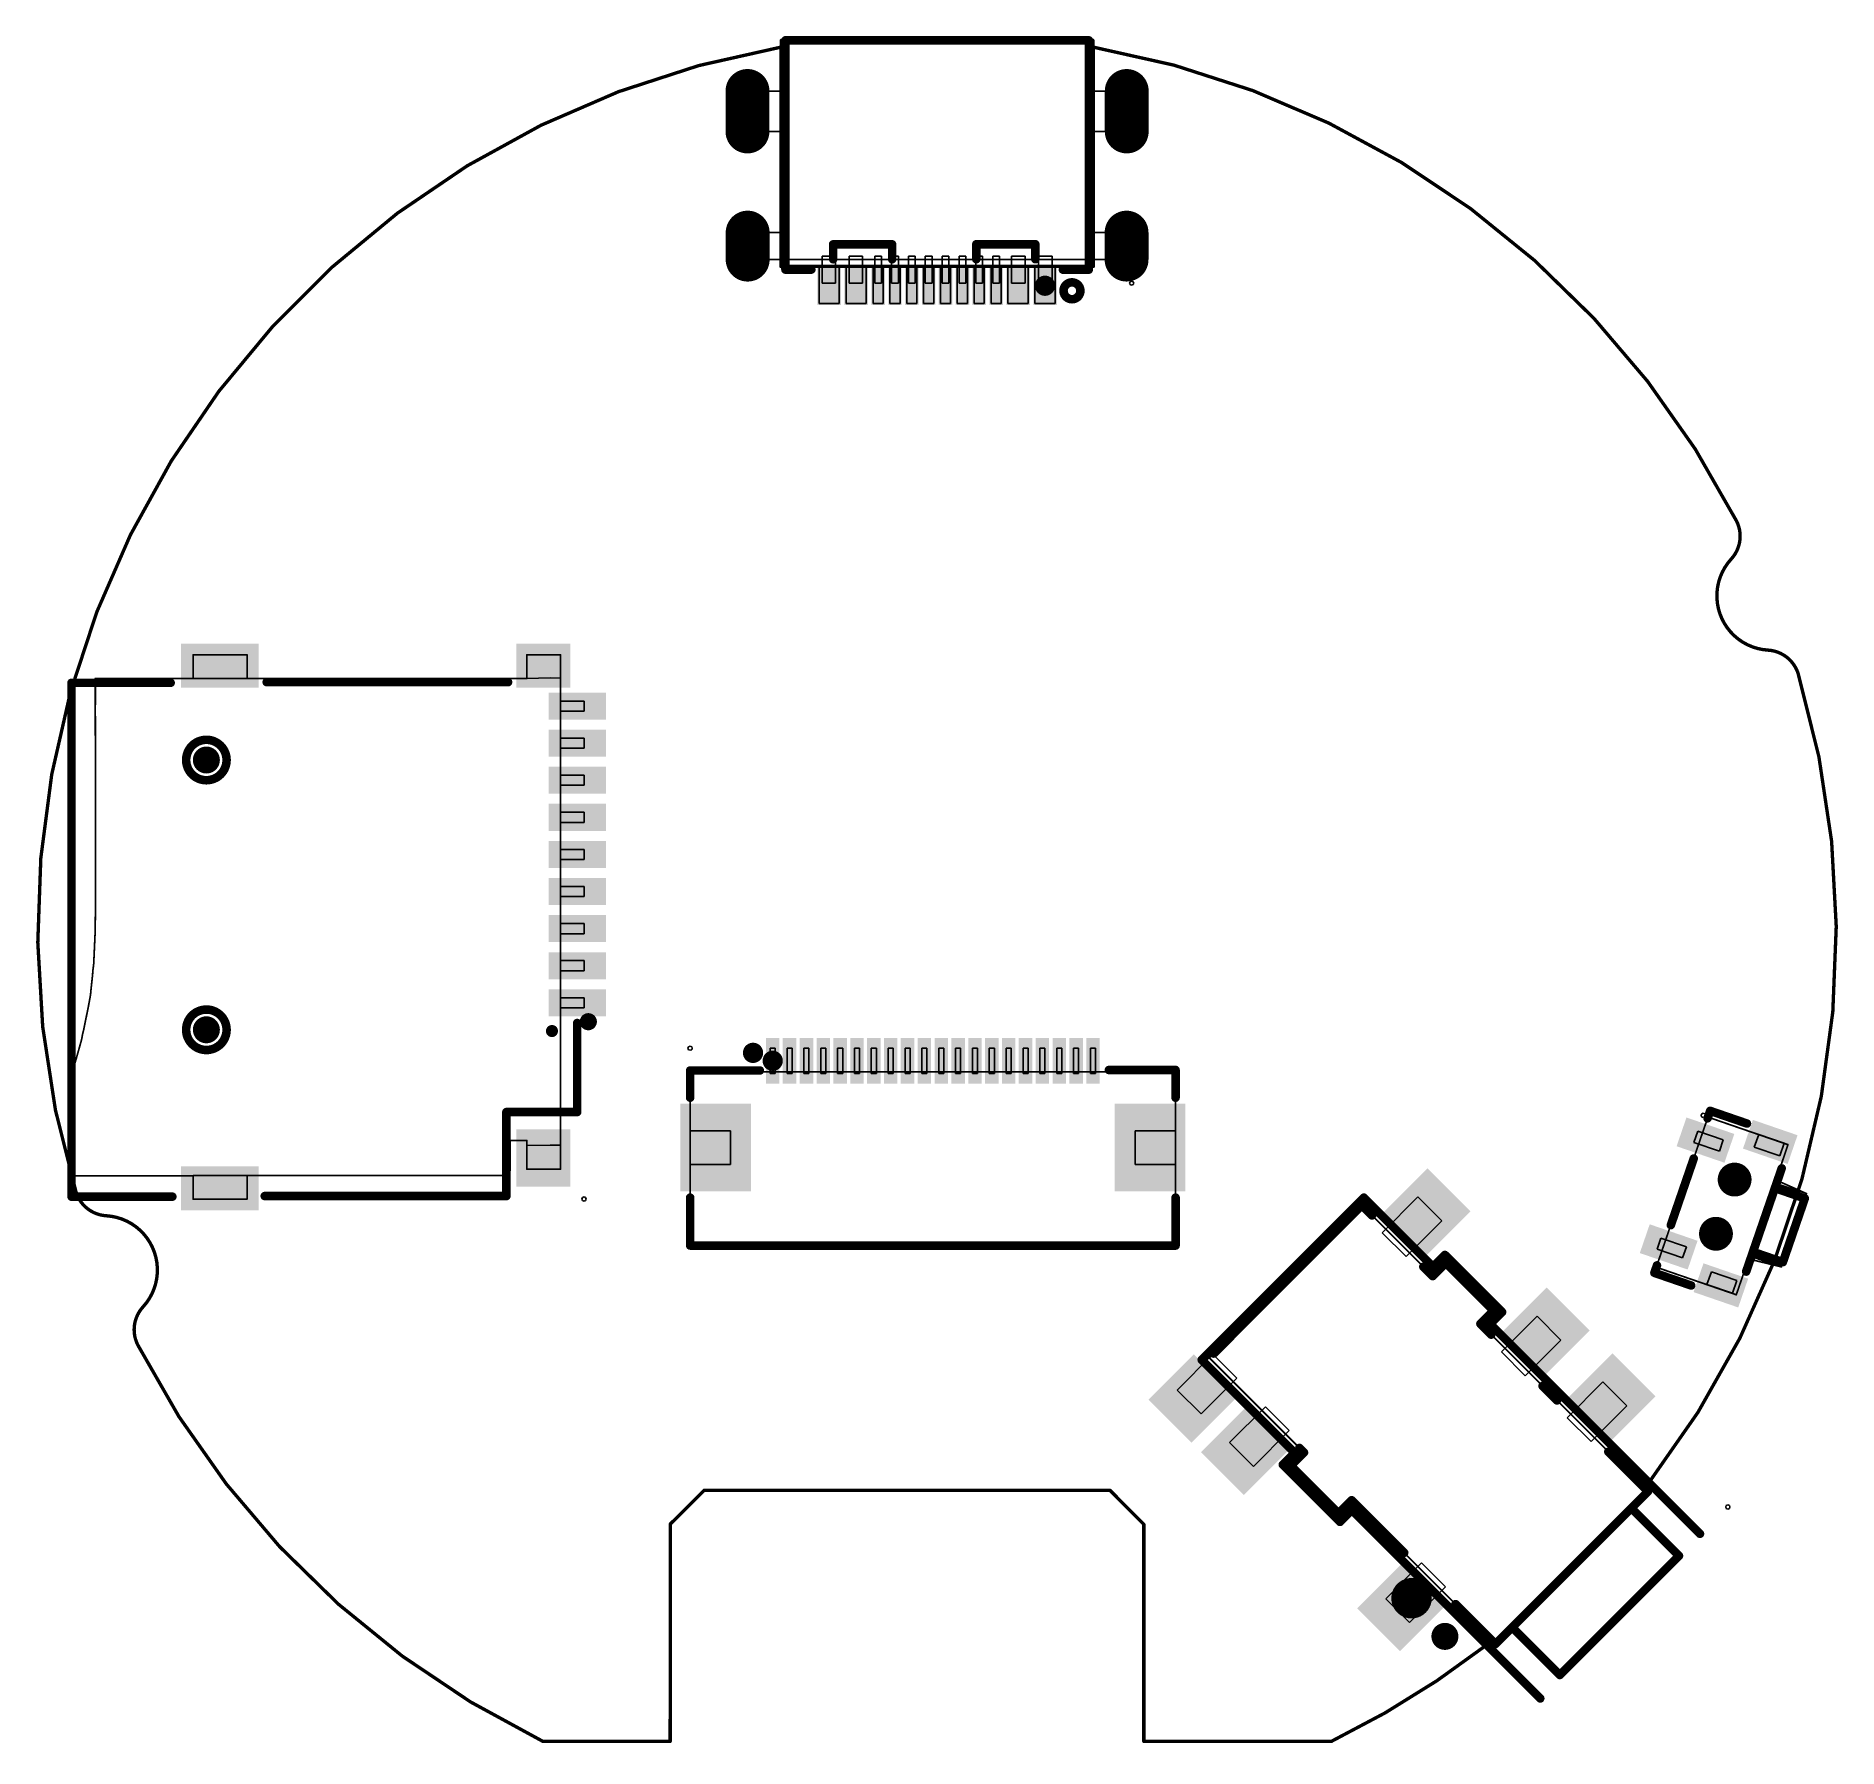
# Model space of a CAD drawing. Extents: x 85.9 to 139.4, y 91.8 to 142.5.
import ezdxf

# ---------------------------------------------------------------- set-up
doc = ezdxf.new("R2010")
doc.units = 0
doc.header["$MEASUREMENT"] = 0
doc.layers.get('0').update_dxf_attribs({"linetype": 'CONTINUOUS'})
for name, color, linetype in [('BOTTOMLAYER', 5, 'CONTINUOUS'), ('BOTTOMSOLDER', 6, 'CONTINUOUS'), ('KEEPOUTLAYER', 6, 'CONTINUOUS'), ('MECHANICAL1', 6, 'CONTINUOUS'), ('MECHANICAL15', 56, 'CONTINUOUS'), ('MECHANICAL6', 56, 'CONTINUOUS'), ('MULTILAYER', 9, 'CONTINUOUS'), ('TOPLAYER', 1, 'CONTINUOUS'), ('TOPOVERLAY', 2, 'CONTINUOUS'), ('TOPPASTE', 8, 'CONTINUOUS'), ('TOPSOLDER', 216, 'CONTINUOUS')]:
    doc.layers.add(name, color=color, linetype=linetype)

# ---------------------------------------------------------------- blocks, each defined once
blk = doc.blocks.new('FPC_SMD_20P_P0_50_XUNPU_F0')
at = {"layer": 'MECHANICAL15'}
for p, q in [((-7.246, 1.707), (-7.264, 1.663)), ((-7.264, 1.663), (-7.264, 1.662)), ((-7.264, 1.662), (-7.246, 1.618)), ((-7.2, 1.726), (-7.246, 1.707)), ((-7.246, 1.618), (-7.2, 1.599)), ((-7.154, 1.707), (-7.2, 1.726)), ((-7.2, 1.599), (-7.154, 1.618)), ((-7.136, 1.663), (-7.154, 1.707)), ((-7.154, 1.618), (-7.136, 1.662)), ((-7.136, 1.662), (-7.136, 1.663)), ((-4.825, 0.912), (-4.825, 1.663)), ((-4.825, 1.663), (-4.675, 1.663)), ((-4.675, 1.663), (-4.675, 0.912)), ((-4.325, 0.912), (-4.325, 1.663)), ((-4.325, 1.663), (-4.175, 1.663)), ((-4.175, 1.663), (-4.175, 0.912)), ((-3.825, 0.912), (-3.825, 1.663)), ((-3.825, 1.663), (-3.675, 1.663)), ((-3.675, 1.663), (-3.675, 0.912)), ((-3.325, 0.912), (-3.325, 1.663)), ((-3.325, 1.663), (-3.175, 1.663)), ((-3.175, 1.663), (-3.175, 0.912)), ((-2.825, 0.912), (-2.825, 1.663)), ((-2.825, 1.663), (-2.675, 1.663)), ((-2.675, 1.663), (-2.675, 0.912)), ((-2.325, 0.912), (-2.325, 1.663)), ((-2.325, 1.663), (-2.175, 1.663)), ((-2.175, 1.663), (-2.175, 0.912)), ((-1.825, 0.912), (-1.825, 1.663)), ((-1.825, 1.663), (-1.675, 1.663)), ((-1.675, 1.663), (-1.675, 0.912)), ((-1.325, 0.912), (-1.325, 1.663)), ((-1.325, 1.663), (-1.175, 1.663)), ((-1.175, 1.663), (-1.175, 0.912)), ((-0.825, 0.912), (-0.825, 1.663)), ((-0.825, 1.663), (-0.675, 1.663)), ((-0.675, 1.663), (-0.675, 0.912)), ((-0.325, 0.912), (-0.325, 1.663)), ((-0.325, 1.663), (-0.175, 1.663)), ((-0.175, 1.663), (-0.175, 0.912)), ((0.175, 0.912), (0.175, 1.663)), ((0.175, 1.663), (0.325, 1.663)), ((0.325, 1.663), (0.325, 0.912)), ((0.675, 0.912), (0.675, 1.663)), ((0.675, 1.663), (0.825, 1.663)), ((0.825, 1.663), (0.825, 0.912)), ((1.175, 0.912), (1.175, 1.663)), ((1.175, 1.663), (1.325, 1.663)), ((1.325, 1.663), (1.325, 0.912)), ((1.675, 0.912), (1.675, 1.663)), ((1.675, 1.663), (1.825, 1.663)), ((1.825, 1.663), (1.825, 0.912)), ((2.175, 0.912), (2.175, 1.663)), ((2.175, 1.663), (2.325, 1.663)), ((2.325, 1.663), (2.325, 0.912)), ((2.675, 0.912), (2.675, 1.663)), ((2.675, 1.663), (2.825, 1.663)), ((2.825, 1.663), (2.825, 0.912)), ((3.175, 0.912), (3.175, 1.663)), ((3.175, 1.663), (3.325, 1.663)), ((3.325, 1.663), (3.325, 0.912)), ((3.675, 0.912), (3.675, 1.663)), ((3.675, 1.663), (3.825, 1.663)), ((3.825, 1.663), (3.825, 0.912)), ((4.175, 0.912), (4.175, 1.663)), ((4.175, 1.663), (4.325, 1.663)), ((4.325, 1.663), (4.325, 0.912)), ((4.675, 0.912), (4.675, 1.663)), ((4.675, 1.663), (4.825, 1.663)), ((4.825, 1.663), (4.825, 0.912)), ((-4.675, 0.912), (-4.825, 0.912)), ((-4.175, 0.912), (-4.325, 0.912)), ((-3.675, 0.912), (-3.825, 0.912)), ((-3.175, 0.912), (-3.325, 0.912)), ((-2.675, 0.912), (-2.825, 0.912)), ((-2.175, 0.912), (-2.325, 0.912)), ((-1.675, 0.912), (-1.825, 0.912)), ((-1.175, 0.912), (-1.325, 0.912)), ((-0.675, 0.912), (-0.825, 0.912)), ((-0.175, 0.912), (-0.325, 0.912)), ((0.325, 0.912), (0.175, 0.912)), ((0.825, 0.912), (0.675, 0.912)), ((1.325, 0.912), (1.175, 0.912)), ((1.825, 0.912), (1.675, 0.912)), ((2.325, 0.912), (2.175, 0.912)), ((2.825, 0.912), (2.675, 0.912)), ((3.325, 0.912), (3.175, 0.912)), ((3.825, 0.912), (3.675, 0.912)), ((4.325, 0.912), (4.175, 0.912)), ((4.825, 0.912), (4.675, 0.912)), ((-7.2, -1.788), (-7.2, -0.788)), ((-7.2, -0.788), (-6, -0.788)), ((-6, -0.788), (-6, -1.788)), ((6, -1.788), (6, -0.788)), ((6, -0.788), (7.2, -0.788)), ((7.2, -0.788), (7.2, -1.788)), ((-6, -1.788), (-7.2, -1.788)), ((7.2, -1.788), (6, -1.788))]:
    blk.add_line(p, q, dxfattribs=at)
at = {"layer": 'MECHANICAL15', "const_width": 0.0508}
for points in [[(-7.2, 0.963), (7.2, 0.963)], [(-7.2, -4.157), (-7.2, 0.963)], [(7.2, -4.157), (7.2, 0.963)], [(-7.2, -4.157), (7.2, -4.157)]]:
    blk.add_lwpolyline(points, dxfattribs=at)
at = {"layer": 'MECHANICAL15', "const_width": 0.0254}
for points in [[(-7.213, 0.963, 1), (-7.187, 0.963, 1)], [(-7.213, 0.963, 1), (-7.187, 0.963, 1)], [(7.187, 0.963, 1), (7.213, 0.963, 1)], [(7.187, 0.963, 1), (7.213, 0.963, 1)], [(-7.213, -4.157, 1), (-7.187, -4.157, 1)], [(-7.213, -4.157, 1), (-7.187, -4.157, 1)], [(7.187, -4.157, 1), (7.213, -4.157, 1)], [(7.187, -4.157, 1), (7.213, -4.157, 1)]]:
    blk.add_lwpolyline(points, format="xyb", close=True, dxfattribs=at)
at = {"layer": 'MECHANICAL6'}
for points, const_width in [([(-4.6, 1.288, 1), (-4.9, 1.288, 1)], 0.3), ([(-4.975, 1.288, 1), (-4.825, 1.288, 1)], 0.15), ([(-4.675, 1.288, 1), (-4.525, 1.288, 1)], 0.15)]:
    blk.add_lwpolyline(points, format="xyb", close=True, dxfattribs=dict(at, const_width=const_width))
at = {"layer": 'TOPLAYER'}
for points in [[(-4.9, 0.662), (-4.6, 0.662), (-4.9, 1.913), (-4.6, 1.913)], [(-4.4, 0.662), (-4.1, 0.662), (-4.4, 1.913), (-4.1, 1.913)], [(-3.9, 0.662), (-3.6, 0.662), (-3.9, 1.913), (-3.6, 1.913)], [(-3.4, 0.662), (-3.1, 0.662), (-3.4, 1.913), (-3.1, 1.913)], [(-2.9, 0.662), (-2.6, 0.662), (-2.9, 1.913), (-2.6, 1.913)], [(-2.4, 0.662), (-2.1, 0.662), (-2.4, 1.913), (-2.1, 1.913)], [(-1.9, 0.662), (-1.6, 0.662), (-1.9, 1.913), (-1.6, 1.913)], [(-1.4, 0.662), (-1.1, 0.662), (-1.4, 1.913), (-1.1, 1.913)], [(-0.9, 0.662), (-0.6, 0.662), (-0.9, 1.913), (-0.6, 1.913)], [(-0.4, 0.662), (-0.1, 0.662), (-0.4, 1.913), (-0.1, 1.913)], [(0.1, 0.662), (0.4, 0.662), (0.1, 1.913), (0.4, 1.913)], [(0.6, 0.662), (0.9, 0.662), (0.6, 1.913), (0.9, 1.913)], [(1.1, 0.662), (1.4, 0.662), (1.1, 1.913), (1.4, 1.913)], [(1.6, 0.662), (1.9, 0.662), (1.6, 1.913), (1.9, 1.913)], [(2.1, 0.662), (2.4, 0.662), (2.1, 1.913), (2.4, 1.913)], [(2.6, 0.662), (2.9, 0.662), (2.6, 1.913), (2.9, 1.913)], [(3.1, 0.662), (3.4, 0.662), (3.1, 1.913), (3.4, 1.913)], [(3.6, 0.662), (3.9, 0.662), (3.6, 1.913), (3.9, 1.913)], [(4.1, 0.662), (4.4, 0.662), (4.1, 1.913), (4.4, 1.913)], [(4.6, 0.662), (4.9, 0.662), (4.6, 1.913), (4.9, 1.913)], [(-7.44, -2.537), (-5.44, -2.537), (-7.44, -0.037), (-5.44, -0.037)], [(5.44, -2.537), (7.44, -2.537), (5.44, -0.037), (7.44, -0.037)]]:
    blk.add_solid(points, dxfattribs=at)
at = {"layer": 'TOPOVERLAY'}
for points, const_width in [([(-5.184, 1.524, 1), (-5.484, 1.524, 1)], 0.3), ([(-5.559, 1.524, 1), (-5.409, 1.524, 1)], 0.15), ([(-5.259, 1.524, 1), (-5.109, 1.524, 1)], 0.15), ([(-7.263, 1, 1), (-7.136, 1, 1)], 0.127), ([(-7.263, 1, 1), (-7.136, 1, 1)], 0.127), ([(-5.195, 1, 1), (-5.068, 1, 1)], 0.127), ([(5.16, 1.016, 1), (5.287, 1.016, 1)], 0.127), ([(7.137, 1.016, 1), (7.264, 1.016, 1)], 0.127), ([(7.137, 1.016, 1), (7.264, 1.016, 1)], 0.127), ([(-7.263, 0.194, 1), (-7.136, 0.194, 1)], 0.127), ([(7.137, 0.194, 1), (7.264, 0.194, 1)], 0.127), ([(-7.263, -2.769, 1), (-7.136, -2.769, 1)], 0.127), ([(7.137, -2.769, 1), (7.264, -2.769, 1)], 0.127), ([(-7.263, -3.912, 1), (-7.136, -3.912, 1)], 0.127), ([(-7.263, -3.912, 1), (-7.136, -3.912, 1)], 0.127), ([(-7.263, -4.191, 1), (-7.136, -4.191, 1)], 0.127), ([(-7.263, -4.191, 1), (-7.136, -4.191, 1)], 0.127), ([(7.137, -3.912, 1), (7.264, -3.912, 1)], 0.127), ([(7.137, -3.912, 1), (7.264, -3.912, 1)], 0.127), ([(7.137, -4.191, 1), (7.264, -4.191, 1)], 0.127), ([(7.137, -4.191, 1), (7.264, -4.191, 1)], 0.127)]:
    blk.add_lwpolyline(points, format="xyb", close=True, dxfattribs=dict(at, const_width=const_width))
at = {"layer": 'TOPOVERLAY', "const_width": 0.254}
for points in [[(-7.2, 1), (-5.131, 1)], [(-7.2, 0.194), (-7.2, 1)], [(5.223, 1.016), (7.2, 1.016)], [(7.2, 0.194), (7.2, 1.016)], [(-7.2, -3.912), (-7.2, -2.769)], [(7.2, -3.912), (7.2, -2.769)], [(-7.2, -4.191), (-7.2, -3.912)], [(-7.2, -4.191), (7.2, -4.191)], [(7.2, -4.191), (7.2, -3.912)]]:
    blk.add_lwpolyline(points, dxfattribs=at)
at = {"layer": 'TOPPASTE'}
for points in [[(-4.9, 0.662), (-4.6, 0.662), (-4.9, 1.913), (-4.6, 1.913)], [(-4.4, 0.662), (-4.1, 0.662), (-4.4, 1.913), (-4.1, 1.913)], [(-3.9, 0.662), (-3.6, 0.662), (-3.9, 1.913), (-3.6, 1.913)], [(-3.4, 0.662), (-3.1, 0.662), (-3.4, 1.913), (-3.1, 1.913)], [(-2.9, 0.662), (-2.6, 0.662), (-2.9, 1.913), (-2.6, 1.913)], [(-2.4, 0.662), (-2.1, 0.662), (-2.4, 1.913), (-2.1, 1.913)], [(-1.9, 0.662), (-1.6, 0.662), (-1.9, 1.913), (-1.6, 1.913)], [(-1.4, 0.662), (-1.1, 0.662), (-1.4, 1.913), (-1.1, 1.913)], [(-0.9, 0.662), (-0.6, 0.662), (-0.9, 1.913), (-0.6, 1.913)], [(-0.4, 0.662), (-0.1, 0.662), (-0.4, 1.913), (-0.1, 1.913)], [(0.1, 0.662), (0.4, 0.662), (0.1, 1.913), (0.4, 1.913)], [(0.6, 0.662), (0.9, 0.662), (0.6, 1.913), (0.9, 1.913)], [(1.1, 0.662), (1.4, 0.662), (1.1, 1.913), (1.4, 1.913)], [(1.6, 0.662), (1.9, 0.662), (1.6, 1.913), (1.9, 1.913)], [(2.1, 0.662), (2.4, 0.662), (2.1, 1.913), (2.4, 1.913)], [(2.6, 0.662), (2.9, 0.662), (2.6, 1.913), (2.9, 1.913)], [(3.1, 0.662), (3.4, 0.662), (3.1, 1.913), (3.4, 1.913)], [(3.6, 0.662), (3.9, 0.662), (3.6, 1.913), (3.9, 1.913)], [(4.1, 0.662), (4.4, 0.662), (4.1, 1.913), (4.4, 1.913)], [(4.6, 0.662), (4.9, 0.662), (4.6, 1.913), (4.9, 1.913)], [(-7.44, -2.537), (-5.44, -2.537), (-7.44, -0.037), (-5.44, -0.037)], [(5.44, -2.537), (7.44, -2.537), (5.44, -0.037), (7.44, -0.037)]]:
    blk.add_solid(points, dxfattribs=at)
at = {"layer": 'TOPSOLDER'}
for points in [[(-4.95, 0.612), (-4.55, 0.612), (-4.95, 1.963), (-4.55, 1.963)], [(-4.45, 0.612), (-4.05, 0.612), (-4.45, 1.963), (-4.05, 1.963)], [(-3.95, 0.612), (-3.55, 0.612), (-3.95, 1.963), (-3.55, 1.963)], [(-3.45, 0.612), (-3.05, 0.612), (-3.45, 1.963), (-3.05, 1.963)], [(-2.95, 0.612), (-2.55, 0.612), (-2.95, 1.963), (-2.55, 1.963)], [(-2.45, 0.612), (-2.05, 0.612), (-2.45, 1.963), (-2.05, 1.963)], [(-1.95, 0.612), (-1.55, 0.612), (-1.95, 1.963), (-1.55, 1.963)], [(-1.45, 0.612), (-1.05, 0.612), (-1.45, 1.963), (-1.05, 1.963)], [(-0.95, 0.612), (-0.55, 0.612), (-0.95, 1.963), (-0.55, 1.963)], [(-0.45, 0.612), (-0.05, 0.612), (-0.45, 1.963), (-0.05, 1.963)], [(0.05, 0.612), (0.45, 0.612), (0.05, 1.963), (0.45, 1.963)], [(0.55, 0.612), (0.95, 0.612), (0.55, 1.963), (0.95, 1.963)], [(1.05, 0.612), (1.45, 0.612), (1.05, 1.963), (1.45, 1.963)], [(1.55, 0.612), (1.95, 0.612), (1.55, 1.963), (1.95, 1.963)], [(2.05, 0.612), (2.45, 0.612), (2.05, 1.963), (2.45, 1.963)], [(2.55, 0.612), (2.95, 0.612), (2.55, 1.963), (2.95, 1.963)], [(3.05, 0.612), (3.45, 0.612), (3.05, 1.963), (3.45, 1.963)], [(3.55, 0.612), (3.95, 0.612), (3.55, 1.963), (3.95, 1.963)], [(4.05, 0.612), (4.45, 0.612), (4.05, 1.963), (4.45, 1.963)], [(4.55, 0.612), (4.95, 0.612), (4.55, 1.963), (4.95, 1.963)], [(-7.49, -2.587), (-5.39, -2.587), (-7.49, 0.013), (-5.39, 0.013)], [(5.39, -2.587), (7.49, -2.587), (5.39, 0.013), (7.49, 0.013)]]:
    blk.add_solid(points, dxfattribs=at)
blk = doc.blocks.new('USB_C_SMD_HC_TYPE_C_16P_C1')
at = {"layer": 'BOTTOMLAYER', "const_width": 1.2}
for points in [[(-5.62, 1.825), (-5.62, 1.025)], [(5.62, 1.825), (5.62, 1.025)], [(-5.625, -1.975), (-5.625, -3.175)], [(5.625, -1.975), (5.625, -3.175)]]:
    blk.add_lwpolyline(points, dxfattribs=at)
at = {"layer": 'BOTTOMLAYER', "const_width": 0.6}
for points in [[(-5.92, 1.825, 1), (-5.32, 1.825, 1)], [(5.32, 1.825, 1), (5.92, 1.825, 1)], [(-5.92, 1.025, 1), (-5.32, 1.025, 1)], [(5.32, 1.025, 1), (5.92, 1.025, 1)], [(-5.925, -1.975, 1), (-5.325, -1.975, 1)], [(5.325, -1.975, 1), (5.925, -1.975, 1)], [(-5.925, -3.175, 1), (-5.325, -3.175, 1)], [(5.325, -3.175, 1), (5.925, -3.175, 1)]]:
    blk.add_lwpolyline(points, format="xyb", close=True, dxfattribs=at)
at = {"layer": 'BOTTOMSOLDER', "const_width": 1.302}
for points in [[(-5.62, 1.825), (-5.62, 1.025)], [(5.62, 1.825), (5.62, 1.025)], [(-5.625, -1.975), (-5.625, -3.175)], [(5.625, -1.975), (5.625, -3.175)]]:
    blk.add_lwpolyline(points, dxfattribs=at)
at = {"layer": 'BOTTOMSOLDER', "const_width": 0.651}
for points in [[(-5.945, 1.825, 1), (-5.295, 1.825, 1)], [(5.295, 1.825, 1), (5.946, 1.825, 1)], [(-5.945, 1.025, 1), (-5.295, 1.025, 1)], [(5.295, 1.025, 1), (5.946, 1.025, 1)], [(-5.95, -1.975, 1), (-5.3, -1.975, 1)], [(5.3, -1.975, 1), (5.951, -1.975, 1)], [(-5.95, -3.175, 1), (-5.3, -3.175, 1)], [(5.3, -3.175, 1), (5.951, -3.175, 1)]]:
    blk.add_lwpolyline(points, format="xyb", close=True, dxfattribs=at)
at = {"layer": 'KEEPOUTLAYER', "const_width": 0.1}
for points in [[(-4.62, 2.027), (-4.62, -4.676)], [(4.62, 2.027), (-4.62, 2.027)], [(-4.62, 2.027), (-4.62, -4.676)], [(4.62, 2.027), (-4.62, 2.027)], [(4.62, 2.027), (4.62, -4.676)], [(4.62, 2.027), (4.62, -4.676)]]:
    blk.add_lwpolyline(points, dxfattribs=at)
at = {"layer": 'KEEPOUTLAYER', "const_width": 0.05}
for points in [[(-4.645, 2.027, 1), (-4.595, 2.027, 1)], [(-4.645, 2.027, 1), (-4.595, 2.027, 1)], [(-4.645, 2.027, 1), (-4.595, 2.027, 1)], [(-4.645, 2.027, 1), (-4.595, 2.027, 1)], [(4.595, 2.027, 1), (4.645, 2.027, 1)], [(4.595, 2.027, 1), (4.645, 2.027, 1)], [(4.595, 2.027, 1), (4.645, 2.027, 1)], [(4.595, 2.027, 1), (4.645, 2.027, 1)], [(-4.645, -4.676, 1), (-4.595, -4.676, 1)], [(-4.645, -4.676, 1), (-4.595, -4.676, 1)], [(4.595, -4.676, 1), (4.645, -4.676, 1)], [(4.595, -4.676, 1), (4.645, -4.676, 1)]]:
    blk.add_lwpolyline(points, format="xyb", close=True, dxfattribs=at)
at = {"layer": 'MECHANICAL15'}
for p, q in [((-5.816, 2.568), (-5.834, 2.525)), ((-5.834, 2.525), (-5.834, 2.525)), ((-5.834, 2.525), (-5.816, 2.481)), ((-5.77, 2.587), (-5.816, 2.568)), ((-5.816, 2.481), (-5.77, 2.462)), ((-5.724, 2.568), (-5.77, 2.587)), ((-5.77, 2.462), (-5.724, 2.481)), ((-5.706, 2.525), (-5.724, 2.568)), ((-5.724, 2.481), (-5.706, 2.525)), ((-5.706, 2.525), (-5.706, 2.525)), ((-3.41, 1.725), (-3.41, 2.525)), ((-3.41, 2.525), (-3.01, 2.525)), ((-3.01, 2.525), (-3.01, 1.725)), ((-2.61, 1.725), (-2.61, 2.525)), ((-2.61, 2.525), (-2.21, 2.525)), ((-2.21, 2.525), (-2.21, 1.725)), ((-1.85, 1.725), (-1.85, 2.525)), ((-1.85, 2.525), (-1.65, 2.525)), ((-1.65, 2.525), (-1.65, 1.725)), ((-1.35, 1.725), (-1.35, 2.525)), ((-1.35, 2.525), (-1.15, 2.525)), ((-1.15, 2.525), (-1.15, 1.725)), ((-0.85, 1.725), (-0.85, 2.525)), ((-0.85, 2.525), (-0.65, 2.525)), ((-0.65, 2.525), (-0.65, 1.725)), ((-0.35, 1.725), (-0.35, 2.525)), ((-0.35, 2.525), (-0.15, 2.525)), ((-0.15, 2.525), (-0.15, 1.725)), ((0.15, 1.725), (0.15, 2.525)), ((0.15, 2.525), (0.35, 2.525)), ((0.35, 2.525), (0.35, 1.725)), ((0.65, 1.725), (0.65, 2.525)), ((0.65, 2.525), (0.85, 2.525)), ((0.85, 2.525), (0.85, 1.725)), ((1.15, 1.725), (1.15, 2.525)), ((1.15, 2.525), (1.35, 2.525)), ((1.35, 2.525), (1.35, 1.725)), ((1.65, 1.725), (1.65, 2.525)), ((1.65, 2.525), (1.85, 2.525)), ((1.85, 2.525), (1.85, 1.725)), ((2.21, 1.725), (2.21, 2.525)), ((2.21, 2.525), (2.61, 2.525)), ((2.61, 2.525), (2.61, 1.725)), ((3.01, 1.725), (3.01, 2.525)), ((3.01, 2.525), (3.41, 2.525)), ((3.41, 2.525), (3.41, 1.725)), ((-5.77, 1.025), (-5.77, 1.825)), ((-5.77, 1.825), (-5.47, 1.825)), ((-5.73, 1.025), (-5.73, 1.825)), ((-5.73, 1.825), (-4.45, 1.825)), ((-5.47, 1.825), (-5.47, 1.025)), ((-4.45, 1.825), (-4.45, 1.025)), ((-3.01, 1.725), (-3.41, 1.725)), ((-2.21, 1.725), (-2.61, 1.725)), ((-1.65, 1.725), (-1.85, 1.725)), ((-1.15, 1.725), (-1.35, 1.725)), ((-0.65, 1.725), (-0.85, 1.725)), ((-0.15, 1.725), (-0.35, 1.725)), ((0.35, 1.725), (0.15, 1.725)), ((0.85, 1.725), (0.65, 1.725)), ((1.35, 1.725), (1.15, 1.725)), ((1.85, 1.725), (1.65, 1.725)), ((2.61, 1.725), (2.21, 1.725)), ((3.41, 1.725), (3.01, 1.725)), ((4.45, 1.025), (4.45, 1.825)), ((4.45, 1.825), (5.73, 1.825)), ((5.47, 1.025), (5.47, 1.825)), ((5.47, 1.825), (5.77, 1.825)), ((5.73, 1.825), (5.73, 1.025)), ((5.77, 1.825), (5.77, 1.025)), ((-5.47, 1.025), (-5.77, 1.025)), ((-4.45, 1.025), (-5.73, 1.025)), ((5.73, 1.025), (4.45, 1.025)), ((5.77, 1.025), (5.47, 1.025)), ((-5.77, -3.175), (-5.77, -1.975)), ((-5.77, -1.975), (-5.47, -1.975)), ((-5.73, -3.175), (-5.73, -1.975)), ((-5.73, -1.975), (-4.45, -1.975)), ((-5.47, -1.975), (-5.47, -3.175)), ((-4.45, -1.975), (-4.45, -3.175)), ((4.45, -1.975), (5.73, -1.975)), ((4.45, -3.175), (4.45, -1.975)), ((5.47, -3.175), (5.47, -1.975)), ((5.47, -1.975), (5.77, -1.975)), ((5.73, -1.975), (5.73, -3.175)), ((5.77, -1.975), (5.77, -3.175)), ((-5.47, -3.175), (-5.77, -3.175)), ((-4.45, -3.175), (-5.73, -3.175)), ((5.73, -3.175), (4.45, -3.175)), ((5.77, -3.175), (5.47, -3.175))]:
    blk.add_line(p, q, dxfattribs=at)
at = {"layer": 'MECHANICAL15', "const_width": 0.0508}
for points in [[(4.47, 1.825), (-4.47, 1.825)], [(-4.47, 1.825), (-4.47, -4.675)], [(4.47, 1.825), (4.47, -4.675)], [(4.47, -4.675), (-4.47, -4.675)]]:
    blk.add_lwpolyline(points, dxfattribs=at)
at = {"layer": 'MECHANICAL15', "const_width": 0.0254}
for points in [[(-4.483, 1.825, 1), (-4.457, 1.825, 1)], [(-4.483, 1.825, 1), (-4.457, 1.825, 1)], [(4.457, 1.825, 1), (4.483, 1.825, 1)], [(4.457, 1.825, 1), (4.483, 1.825, 1)], [(-4.483, -4.675, 1), (-4.457, -4.675, 1)], [(-4.483, -4.675, 1), (-4.457, -4.675, 1)], [(4.457, -4.675, 1), (4.483, -4.675, 1)], [(4.457, -4.675, 1), (4.483, -4.675, 1)]]:
    blk.add_lwpolyline(points, format="xyb", close=True, dxfattribs=at)
at = {"layer": 'MECHANICAL6'}
for points, const_width in [([(-3.05, 2.6, 1), (-3.35, 2.6, 1)], 0.3), ([(-3.425, 2.6, 1), (-3.275, 2.6, 1)], 0.15), ([(-3.125, 2.6, 1), (-2.975, 2.6, 1)], 0.15)]:
    blk.add_lwpolyline(points, format="xyb", close=True, dxfattribs=dict(at, const_width=const_width))
at = {"layer": 'MULTILAYER', "const_width": 1.2}
for points in [[(-5.62, 1.825), (-5.62, 1.025)], [(5.62, 1.825), (5.62, 1.025)], [(-5.625, -1.975), (-5.625, -3.175)], [(5.625, -1.975), (5.625, -3.175)]]:
    blk.add_lwpolyline(points, dxfattribs=at)
at = {"layer": 'MULTILAYER', "const_width": 0.6}
for points in [[(-5.92, 1.825, 1), (-5.32, 1.825, 1)], [(5.32, 1.825, 1), (5.92, 1.825, 1)], [(-5.92, 1.025, 1), (-5.32, 1.025, 1)], [(5.32, 1.025, 1), (5.92, 1.025, 1)], [(-5.925, -1.975, 1), (-5.325, -1.975, 1)], [(5.325, -1.975, 1), (5.925, -1.975, 1)], [(-5.925, -3.175, 1), (-5.325, -3.175, 1)], [(5.325, -3.175, 1), (5.925, -3.175, 1)]]:
    blk.add_lwpolyline(points, format="xyb", close=True, dxfattribs=at)
at = {"layer": 'TOPLAYER', "const_width": 1.2}
for points in [[(-5.62, 1.825), (-5.62, 1.025)], [(5.62, 1.825), (5.62, 1.025)], [(-5.625, -1.975), (-5.625, -3.175)], [(5.625, -1.975), (5.625, -3.175)]]:
    blk.add_lwpolyline(points, dxfattribs=at)
at = {"layer": 'TOPLAYER', "const_width": 0.6}
for points in [[(-5.92, 1.825, 1), (-5.32, 1.825, 1)], [(5.32, 1.825, 1), (5.92, 1.825, 1)], [(-5.92, 1.025, 1), (-5.32, 1.025, 1)], [(5.32, 1.025, 1), (5.92, 1.025, 1)], [(-5.925, -1.975, 1), (-5.325, -1.975, 1)], [(5.325, -1.975, 1), (5.925, -1.975, 1)], [(-5.925, -3.175, 1), (-5.325, -3.175, 1)], [(5.325, -3.175, 1), (5.925, -3.175, 1)]]:
    blk.add_lwpolyline(points, format="xyb", close=True, dxfattribs=at)
at = {"layer": 'TOPLAYER'}
for points in [[(-2.9, 3.125), (-3.5, 3.125), (-2.9, 2.025), (-3.5, 2.025)], [(-2.1, 3.125), (-2.7, 3.125), (-2.1, 2.025), (-2.7, 2.025)], [(-1.9, 2.025), (-1.6, 2.025), (-1.9, 3.125), (-1.6, 3.125)], [(-1.4, 2.025), (-1.1, 2.025), (-1.4, 3.125), (-1.1, 3.125)], [(-0.9, 2.023), (-0.6, 2.023), (-0.9, 3.123), (-0.6, 3.123)], [(-0.4, 2.025), (-0.1, 2.025), (-0.4, 3.125), (-0.1, 3.125)], [(0.1, 2.023), (0.4, 2.023), (0.1, 3.123), (0.4, 3.123)], [(0.6, 2.025), (0.9, 2.025), (0.6, 3.125), (0.9, 3.125)], [(1.1, 2.025), (1.4, 2.025), (1.1, 3.125), (1.4, 3.125)], [(1.6, 2.025), (1.9, 2.025), (1.6, 3.125), (1.9, 3.125)], [(2.1, 2.025), (2.7, 2.025), (2.1, 3.125), (2.7, 3.125)], [(2.9, 2.025), (3.5, 2.025), (2.9, 3.125), (3.5, 3.125)]]:
    blk.add_solid(points, dxfattribs=at)
at = {"layer": 'TOPOVERLAY'}
for points, const_width in [([(-3.75, 2.75, 1), (-4.25, 2.75, 1)], 0.254), ([(-4.313, 2.75, 1), (-4.186, 2.75, 1)], 0.127), ([(-3.813, 2.75, 1), (-3.686, 2.75, 1)], 0.127), ([(-4.563, 2.122, 1), (-4.436, 2.122, 1)], 0.127), ([(-4.563, 2.122, 1), (-4.436, 2.122, 1)], 0.127), ([(-3.795, 2.122, 1), (-3.668, 2.122, 1)], 0.127), ([(3.668, 2.122, 1), (3.795, 2.122, 1)], 0.127), ([(4.436, 2.122, 1), (4.563, 2.122, 1)], 0.127), ([(4.436, 2.122, 1), (4.563, 2.122, 1)], 0.127), ([(-4.563, 1.822, 1), (-4.436, 1.822, 1)], 0.127), ([(-4.563, 1.822, 1), (-4.436, 1.822, 1)], 0.127), ([(-4.563, 1.672, 1), (-4.436, 1.672, 1)], 0.127), ([(-4.563, 1.622, 1), (-4.436, 1.622, 1)], 0.127), ([(-2.976, 1.812, 1), (-2.849, 1.812, 1)], 0.127), ([(-1.226, 1.814, 1), (-1.099, 1.814, 1)], 0.127), ([(1.271, 1.814, 1), (1.398, 1.814, 1)], 0.127), ([(3.021, 1.814, 1), (3.148, 1.814, 1)], 0.127), ([(4.436, 1.822, 1), (4.563, 1.822, 1)], 0.127), ([(4.436, 1.822, 1), (4.563, 1.822, 1)], 0.127), ([(-2.976, 1.37, 1), (-2.849, 1.37, 1)], 0.127), ([(-2.976, 1.37, 1), (-2.849, 1.37, 1)], 0.127), ([(-1.226, 1.37, 1), (-1.099, 1.37, 1)], 0.127), ([(-1.226, 1.37, 1), (-1.099, 1.37, 1)], 0.127), ([(1.271, 1.372, 1), (1.398, 1.372, 1)], 0.127), ([(1.271, 1.372, 1), (1.398, 1.372, 1)], 0.127), ([(3.021, 1.372, 1), (3.148, 1.372, 1)], 0.127), ([(3.021, 1.372, 1), (3.148, 1.372, 1)], 0.127), ([(-4.563, -4.678, 1), (-4.436, -4.678, 1)], 0.127), ([(-4.563, -4.678, 1), (-4.436, -4.678, 1)], 0.127), ([(4.436, -4.678, 1), (4.563, -4.678, 1)], 0.127), ([(4.436, -4.678, 1), (4.563, -4.678, 1)], 0.127)]:
    blk.add_lwpolyline(points, format="xyb", close=True, dxfattribs=dict(at, const_width=const_width))
at = {"layer": 'TOPOVERLAY', "const_width": 0.254}
for points in [[(-3.731, 2.122), (-4.5, 2.122)], [(-4.5, 2.122), (-4.5, 1.822)], [(4.5, 2.122), (3.731, 2.122)], [(4.5, 2.122), (4.5, 1.822)], [(-4.5, 1.822), (-4.5, 1.672)], [(-4.5, 1.622), (-4.5, -4.678)], [(-2.912, 1.812), (-2.912, 1.37)], [(-1.162, 1.814), (-1.162, 1.37)], [(1.334, 1.814), (1.334, 1.372)], [(3.084, 1.814), (3.084, 1.372)], [(4.5, 1.822), (4.5, -4.678)], [(-1.162, 1.37), (-2.912, 1.37)], [(3.084, 1.372), (1.334, 1.372)], [(4.5, -4.678), (-4.5, -4.678)]]:
    blk.add_lwpolyline(points, dxfattribs=at)
at = {"layer": 'TOPPASTE'}
for p, q in [((-3.499, 2.025), (-3.499, 3.125)), ((-3.499, 3.125), (-2.899, 3.125)), ((-2.899, 3.125), (-2.899, 2.025)), ((-2.699, 2.025), (-2.699, 3.125)), ((-2.699, 3.125), (-2.099, 3.125)), ((-2.099, 3.125), (-2.099, 2.025)), ((-1.899, 2.025), (-1.899, 3.125)), ((-1.899, 3.125), (-1.599, 3.125)), ((-1.599, 3.125), (-1.599, 2.025)), ((-1.399, 2.025), (-1.399, 3.125)), ((-1.399, 3.125), (-1.099, 3.125)), ((-1.099, 3.125), (-1.099, 2.025)), ((-0.899, 2.023), (-0.899, 3.123)), ((-0.899, 3.123), (-0.599, 3.123)), ((-0.599, 3.123), (-0.599, 2.023)), ((-0.399, 2.025), (-0.399, 3.125)), ((-0.399, 3.125), (-0.099, 3.125)), ((-0.099, 3.125), (-0.099, 2.025)), ((0.101, 2.023), (0.101, 3.123)), ((0.101, 3.123), (0.401, 3.123)), ((0.401, 3.123), (0.401, 2.023)), ((0.601, 2.025), (0.601, 3.125)), ((0.601, 3.125), (0.901, 3.125)), ((0.901, 3.125), (0.901, 2.025)), ((1.101, 2.025), (1.101, 3.125)), ((1.101, 3.125), (1.401, 3.125)), ((1.401, 3.125), (1.401, 2.025)), ((1.601, 2.025), (1.601, 3.125)), ((1.601, 3.125), (1.901, 3.125)), ((1.901, 3.125), (1.901, 2.025)), ((2.101, 2.025), (2.101, 3.125)), ((2.101, 3.125), (2.701, 3.125)), ((2.701, 3.125), (2.701, 2.025)), ((2.901, 2.025), (2.901, 3.125)), ((2.901, 3.125), (3.501, 3.125)), ((3.501, 3.125), (3.501, 2.025)), ((-6.184, 2.059), (-6.052, 2.257)), ((-6.052, 2.257), (-5.853, 2.39)), ((-5.853, 2.39), (-5.619, 2.437)), ((-5.619, 2.437), (-5.385, 2.39)), ((-5.385, 2.39), (-5.187, 2.257)), ((-5.187, 2.257), (-5.054, 2.059)), ((5.056, 2.055), (5.188, 2.253)), ((5.188, 2.253), (5.387, 2.386)), ((5.387, 2.386), (5.621, 2.433)), ((5.621, 2.433), (5.855, 2.386)), ((5.855, 2.386), (6.053, 2.253)), ((6.053, 2.253), (6.186, 2.055)), ((-6.231, 1.825), (-6.184, 2.059)), ((-6.219, 1.025), (-6.231, 1.825)), ((-5.054, 2.059), (-5.007, 1.825)), ((-5.007, 1.825), (-5.019, 1.825)), ((-5.019, 1.825), (-5.007, 1.025)), ((-2.899, 2.025), (-3.499, 2.025)), ((-2.099, 2.025), (-2.699, 2.025)), ((-1.599, 2.025), (-1.899, 2.025)), ((-1.099, 2.025), (-1.399, 2.025)), ((-0.599, 2.023), (-0.899, 2.023)), ((-0.099, 2.025), (-0.399, 2.025)), ((0.401, 2.023), (0.101, 2.023)), ((0.901, 2.025), (0.601, 2.025)), ((1.401, 2.025), (1.101, 2.025)), ((1.901, 2.025), (1.601, 2.025)), ((2.701, 2.025), (2.101, 2.025)), ((3.501, 2.025), (2.901, 2.025)), ((5.01, 1.825), (5.056, 2.055)), ((5.021, 1.025), (5.01, 1.825)), ((6.186, 2.055), (6.232, 1.825)), ((6.232, 1.825), (6.221, 1.825)), ((6.221, 1.825), (6.232, 1.025)), ((-6.184, 0.791), (-6.231, 1.025)), ((-6.231, 1.025), (-6.219, 1.025)), ((-6.052, 0.592), (-6.184, 0.791)), ((-5.853, 0.459), (-6.052, 0.592)), ((-5.187, 0.592), (-5.385, 0.459)), ((-5.054, 0.791), (-5.187, 0.592)), ((-5.007, 1.025), (-5.054, 0.791)), ((5.056, 0.794), (5.01, 1.025)), ((5.01, 1.025), (5.021, 1.025)), ((5.188, 0.596), (5.056, 0.794)), ((5.387, 0.463), (5.188, 0.596)), ((6.053, 0.596), (5.855, 0.463)), ((6.186, 0.794), (6.053, 0.596)), ((6.232, 1.025), (6.186, 0.794)), ((-5.619, 0.413), (-5.853, 0.459)), ((-5.385, 0.459), (-5.619, 0.413)), ((5.621, 0.417), (5.387, 0.463)), ((5.855, 0.463), (5.621, 0.417)), ((-6.184, -1.741), (-6.052, -1.543)), ((-6.052, -1.543), (-5.853, -1.41)), ((-5.853, -1.41), (-5.619, -1.363)), ((-5.619, -1.363), (-5.385, -1.41)), ((-5.385, -1.41), (-5.187, -1.543)), ((-5.187, -1.543), (-5.054, -1.741)), ((5.056, -1.745), (5.188, -1.547)), ((5.188, -1.547), (5.387, -1.414)), ((5.387, -1.414), (5.621, -1.367)), ((5.621, -1.367), (5.855, -1.414)), ((5.855, -1.414), (6.053, -1.547)), ((6.053, -1.547), (6.186, -1.745)), ((-6.231, -1.975), (-6.184, -1.741)), ((-6.219, -3.175), (-6.231, -1.975)), ((-5.054, -1.741), (-5.007, -1.975)), ((-5.007, -1.975), (-5.019, -1.975)), ((-5.019, -1.975), (-5.007, -3.175)), ((5.01, -1.975), (5.056, -1.745)), ((5.021, -3.175), (5.01, -1.975)), ((6.186, -1.745), (6.232, -1.975)), ((6.232, -1.975), (6.221, -1.975)), ((6.221, -1.975), (6.232, -3.175)), ((-6.184, -3.409), (-6.231, -3.175)), ((-6.231, -3.175), (-6.219, -3.175)), ((-5.007, -3.175), (-5.054, -3.409)), ((5.056, -3.406), (5.01, -3.175)), ((5.01, -3.175), (5.021, -3.175)), ((6.232, -3.175), (6.186, -3.406)), ((-6.052, -3.608), (-6.184, -3.409)), ((-5.853, -3.741), (-6.052, -3.608)), ((-5.619, -3.787), (-5.853, -3.741)), ((-5.385, -3.741), (-5.619, -3.787)), ((-5.187, -3.608), (-5.385, -3.741)), ((-5.054, -3.409), (-5.187, -3.608)), ((5.188, -3.604), (5.056, -3.406)), ((5.387, -3.737), (5.188, -3.604)), ((5.621, -3.783), (5.387, -3.737)), ((5.855, -3.737), (5.621, -3.783)), ((6.053, -3.604), (5.855, -3.737)), ((6.186, -3.406), (6.053, -3.604))]:
    blk.add_line(p, q, dxfattribs=at)
at = {"layer": 'TOPSOLDER', "const_width": 1.302}
for points in [[(-5.62, 1.825), (-5.62, 1.025)], [(5.62, 1.825), (5.62, 1.025)], [(-5.625, -1.975), (-5.625, -3.175)], [(5.625, -1.975), (5.625, -3.175)]]:
    blk.add_lwpolyline(points, dxfattribs=at)
at = {"layer": 'TOPSOLDER', "const_width": 0.651}
for points in [[(-5.945, 1.825, 1), (-5.295, 1.825, 1)], [(5.295, 1.825, 1), (5.946, 1.825, 1)], [(-5.945, 1.025, 1), (-5.295, 1.025, 1)], [(5.295, 1.025, 1), (5.946, 1.025, 1)], [(-5.95, -1.975, 1), (-5.3, -1.975, 1)], [(5.3, -1.975, 1), (5.951, -1.975, 1)], [(-5.95, -3.175, 1), (-5.3, -3.175, 1)], [(5.3, -3.175, 1), (5.951, -3.175, 1)]]:
    blk.add_lwpolyline(points, format="xyb", close=True, dxfattribs=at)
at = {"layer": 'TOPSOLDER'}
for points in [[(-2.849, 3.176), (-3.551, 3.176), (-2.849, 1.974), (-3.551, 1.974)], [(-2.049, 3.176), (-2.751, 3.176), (-2.049, 1.974), (-2.751, 1.974)], [(-1.951, 1.974), (-1.549, 1.974), (-1.951, 3.176), (-1.549, 3.176)], [(-1.451, 1.974), (-1.049, 1.974), (-1.451, 3.176), (-1.049, 3.176)], [(-0.951, 1.973), (-0.549, 1.973), (-0.951, 3.174), (-0.549, 3.174)], [(-0.451, 1.974), (-0.049, 1.974), (-0.451, 3.176), (-0.049, 3.176)], [(0.049, 1.973), (0.451, 1.973), (0.049, 3.174), (0.451, 3.174)], [(0.549, 1.974), (0.951, 1.974), (0.549, 3.176), (0.951, 3.176)], [(1.049, 1.974), (1.451, 1.974), (1.049, 3.176), (1.451, 3.176)], [(1.549, 1.974), (1.951, 1.974), (1.549, 3.176), (1.951, 3.176)], [(2.049, 1.974), (2.751, 1.974), (2.049, 3.176), (2.751, 3.176)], [(2.849, 1.974), (3.551, 1.974), (2.849, 3.176), (3.551, 3.176)]]:
    blk.add_solid(points, dxfattribs=at)
blk = doc.blocks.new('AUDIO_SMD_PJ_342C_3')
at = {"layer": 'KEEPOUTLAYER', "const_width": 0.254}
for points in [[(-3.4, 0.3), (-3.401, 9.099)], [(-3.4, 0.3), (-3.401, 9.099)], [(3.401, 1.299), (3.401, 9.201)], [(3.401, 1.299), (3.401, 9.201)], [(3.899, 1.299), (3.401, 1.299)], [(3.899, 1.299), (3.401, 1.299)], [(3.9, -1.1), (3.899, 1.299)], [(3.9, -1.1), (3.899, 1.299)], [(-3.899, -2.099), (-3.9, 0.3)], [(-3.4, 0.3), (-3.9, 0.3)], [(-3.899, -2.099), (-3.9, 0.3)], [(-3.4, 0.3), (-3.9, 0.3)], [(3.9, -1.1), (3.4, -1.1)], [(3.401, -1.2), (3.4, -1.1)], [(3.9, -1.1), (3.4, -1.1)], [(3.401, -1.2), (3.4, -1.1)], [(3.401, -5), (3.401, -1.2)], [(3.401, -5), (3.401, -1.2)], [(-3.401, -2.099), (-3.899, -2.099)], [(-3.401, -2.099), (-3.899, -2.099)], [(-3.401, -5), (-3.401, -2.099)], [(-3.401, -5), (-3.401, -2.099)], [(2.601, -5), (-3.401, -5)], [(2.601, -5), (-3.401, -5)], [(3.401, -5), (2.601, -5)], [(3.401, -5), (2.601, -5)]]:
    blk.add_lwpolyline(points, dxfattribs=at)
at = {"layer": 'KEEPOUTLAYER', "const_width": 0.127}
for points in [[(-3.465, 9.099, 1), (-3.338, 9.099, 1)], [(-3.465, 9.099, 1), (-3.338, 9.099, 1)], [(3.338, 9.201, 1), (3.465, 9.201, 1)], [(3.338, 9.201, 1), (3.465, 9.201, 1)], [(3.338, 1.299, 1), (3.465, 1.299, 1)], [(3.338, 1.299, 1), (3.465, 1.299, 1)], [(3.338, 1.299, 1), (3.465, 1.299, 1)], [(3.338, 1.299, 1), (3.465, 1.299, 1)], [(3.835, 1.299, 1), (3.962, 1.299, 1)], [(3.835, 1.299, 1), (3.962, 1.299, 1)], [(3.835, 1.299, 1), (3.962, 1.299, 1)], [(3.835, 1.299, 1), (3.962, 1.299, 1)], [(-3.963, 0.3, 1), (-3.836, 0.3, 1)], [(-3.963, 0.3, 1), (-3.836, 0.3, 1)], [(-3.963, 0.3, 1), (-3.836, 0.3, 1)], [(-3.963, 0.3, 1), (-3.836, 0.3, 1)], [(-3.463, 0.3, 1), (-3.336, 0.3, 1)], [(-3.463, 0.3, 1), (-3.336, 0.3, 1)], [(-3.463, 0.3, 1), (-3.336, 0.3, 1)], [(-3.463, 0.3, 1), (-3.336, 0.3, 1)], [(3.336, -1.1, 1), (3.463, -1.1, 1)], [(3.336, -1.1, 1), (3.463, -1.1, 1)], [(3.336, -1.1, 1), (3.463, -1.1, 1)], [(3.336, -1.1, 1), (3.463, -1.1, 1)], [(3.836, -1.1, 1), (3.963, -1.1, 1)], [(3.836, -1.1, 1), (3.963, -1.1, 1)], [(3.836, -1.1, 1), (3.963, -1.1, 1)], [(3.836, -1.1, 1), (3.963, -1.1, 1)], [(3.338, -1.2, 1), (3.465, -1.2, 1)], [(3.338, -1.2, 1), (3.465, -1.2, 1)], [(3.338, -1.2, 1), (3.465, -1.2, 1)], [(3.338, -1.2, 1), (3.465, -1.2, 1)], [(-3.962, -2.099, 1), (-3.835, -2.099, 1)], [(-3.962, -2.099, 1), (-3.835, -2.099, 1)], [(-3.962, -2.099, 1), (-3.835, -2.099, 1)], [(-3.962, -2.099, 1), (-3.835, -2.099, 1)], [(-3.465, -2.099, 1), (-3.338, -2.099, 1)], [(-3.465, -2.099, 1), (-3.338, -2.099, 1)], [(-3.465, -2.099, 1), (-3.338, -2.099, 1)], [(-3.465, -2.099, 1), (-3.338, -2.099, 1)], [(-3.465, -5, 1), (-3.338, -5, 1)], [(-3.465, -5, 1), (-3.338, -5, 1)], [(-3.465, -5, 1), (-3.338, -5, 1)], [(-3.465, -5, 1), (-3.338, -5, 1)], [(2.537, -5, 1), (2.664, -5, 1)], [(2.537, -5, 1), (2.664, -5, 1)], [(2.537, -5, 1), (2.664, -5, 1)], [(2.537, -5, 1), (2.664, -5, 1)], [(3.338, -5, 1), (3.465, -5, 1)], [(3.338, -5, 1), (3.465, -5, 1)], [(3.338, -5, 1), (3.465, -5, 1)], [(3.338, -5, 1), (3.465, -5, 1)]]:
    blk.add_lwpolyline(points, format="xyb", close=True, dxfattribs=at)
at = {"layer": 'MECHANICAL15'}
for p, q in [((-4.595, 9.165), (-4.614, 9.121)), ((-4.614, 9.121), (-4.595, 9.075)), ((-4.551, 9.184), (-4.595, 9.165)), ((-4.595, 9.165), (-4.595, 9.165)), ((-4.505, 9.165), (-4.551, 9.184)), ((-4.486, 9.119), (-4.505, 9.165)), ((-4.505, 9.075), (-4.486, 9.119)), ((-4.595, 9.075), (-4.549, 9.056)), ((-4.549, 9.056), (-4.505, 9.075)), ((-4.505, 9.075), (-4.505, 9.075)), ((-4.55, 3.88), (-4.55, 4.88)), ((-4.55, 4.88), (-3.05, 4.88)), ((-3.05, 4.88), (-3.05, 3.88)), ((3.05, 3.87), (3.05, 4.87)), ((3.05, 4.87), (4.55, 4.87)), ((4.55, 4.87), (4.55, 3.87)), ((-3.05, 3.88), (-4.55, 3.88)), ((4.55, 3.87), (3.05, 3.87)), ((-4.55, 1.12), (-4.55, 2.12)), ((-4.55, 2.12), (-3.05, 2.12)), ((-3.05, 2.12), (-3.05, 1.12)), ((-3.05, 1.12), (-4.55, 1.12)), ((3.05, -2.68), (3.05, -1.68)), ((3.05, -1.68), (4.55, -1.68)), ((4.55, -1.68), (4.55, -2.68)), ((-4.55, -3.88), (-4.55, -2.88)), ((-4.55, -2.88), (-3.05, -2.88)), ((-3.05, -2.88), (-3.05, -3.88)), ((4.55, -2.68), (3.05, -2.68)), ((-3.05, -3.88), (-4.55, -3.88)), ((3.05, -4.88), (3.05, -3.88)), ((3.05, -3.88), (4.55, -3.88)), ((4.55, -3.88), (4.55, -4.88)), ((4.55, -4.88), (3.05, -4.88))]:
    blk.add_line(p, q, dxfattribs=at)
at = {"layer": 'MECHANICAL15', "const_width": 0.0508}
for points in [[(2.5, 9.12), (-2.5, 9.12)], [(-2.5, 7.12), (-2.5, 9.12)], [(2.5, 7.12), (2.5, 9.12)], [(-2.5, 7.12), (-3.2, 7.12)], [(-3.2, 0.09), (-3.2, 7.12)], [(3.2, 7.12), (2.5, 7.12)], [(3.2, 1.09), (3.2, 7.12)], [(3.75, 1.09), (3.2, 1.09)], [(3.75, -0.91), (3.75, 1.09)], [(-3.2, 0.09), (-3.75, 0.09)], [(-3.75, -1.91), (-3.75, 0.09)], [(3.2, -4.88), (3.2, -0.91)], [(3.75, -0.91), (3.2, -0.91)], [(-3.2, -1.91), (-3.75, -1.91)], [(-3.2, -4.88), (-3.2, -1.91)], [(3.2, -4.88), (-3.2, -4.88)]]:
    blk.add_lwpolyline(points, dxfattribs=at)
at = {"layer": 'MECHANICAL15', "const_width": 0.0254}
for points in [[(-2.513, 9.12, 1), (-2.487, 9.12, 1)], [(-2.513, 9.12, 1), (-2.487, 9.12, 1)], [(2.487, 9.12, 1), (2.513, 9.12, 1)], [(2.487, 9.12, 1), (2.513, 9.12, 1)], [(-3.213, 7.12, 1), (-3.187, 7.12, 1)], [(-3.213, 7.12, 1), (-3.187, 7.12, 1)], [(-2.513, 7.12, 1), (-2.487, 7.12, 1)], [(-2.513, 7.12, 1), (-2.487, 7.12, 1)], [(2.487, 7.12, 1), (2.513, 7.12, 1)], [(2.487, 7.12, 1), (2.513, 7.12, 1)], [(3.187, 7.12, 1), (3.213, 7.12, 1)], [(3.187, 7.12, 1), (3.213, 7.12, 1)], [(3.187, 1.09, 1), (3.213, 1.09, 1)], [(3.187, 1.09, 1), (3.213, 1.09, 1)], [(3.737, 1.09, 1), (3.763, 1.09, 1)], [(3.737, 1.09, 1), (3.763, 1.09, 1)], [(-3.763, 0.09, 1), (-3.737, 0.09, 1)], [(-3.763, 0.09, 1), (-3.737, 0.09, 1)], [(-3.213, 0.09, 1), (-3.187, 0.09, 1)], [(-3.213, 0.09, 1), (-3.187, 0.09, 1)], [(3.187, -0.91, 1), (3.213, -0.91, 1)], [(3.187, -0.91, 1), (3.213, -0.91, 1)], [(3.737, -0.91, 1), (3.763, -0.91, 1)], [(3.737, -0.91, 1), (3.763, -0.91, 1)], [(-3.763, -1.91, 1), (-3.737, -1.91, 1)], [(-3.763, -1.91, 1), (-3.737, -1.91, 1)], [(-3.213, -1.91, 1), (-3.187, -1.91, 1)], [(-3.213, -1.91, 1), (-3.187, -1.91, 1)], [(-3.213, -4.88, 1), (-3.187, -4.88, 1)], [(-3.213, -4.88, 1), (-3.187, -4.88, 1)], [(3.187, -4.88, 1), (3.213, -4.88, 1)], [(3.187, -4.88, 1), (3.213, -4.88, 1)]]:
    blk.add_lwpolyline(points, format="xyb", close=True, dxfattribs=at)
at = {"layer": 'MECHANICAL6'}
for points, const_width in [([(4.3, 5.9, 1), (3.9, 5.9, 1)], 0.4), ([(3.8, 5.9, 1), (4, 5.9, 1)], 0.2), ([(4.2, 5.9, 1), (4.4, 5.9, 1)], 0.2), ([(4.3, 4.4, 1), (3.7, 4.4, 1)], 0.6), ([(3.55, 4.4, 1), (3.85, 4.4, 1)], 0.3), ([(4.15, 4.4, 1), (4.45, 4.4, 1)], 0.3)]:
    blk.add_lwpolyline(points, format="xyb", close=True, dxfattribs=dict(at, const_width=const_width))
at = {"layer": 'TOPLAYER'}
for points in [[(-5.3, 3.53), (-3.5, 3.53), (-5.3, 5.23), (-3.5, 5.23)], [(3.5, 3.52), (5.3, 3.52), (3.5, 5.22), (5.3, 5.22)], [(-5.3, 0.77), (-3.5, 0.77), (-5.3, 2.47), (-3.5, 2.47)], [(3.5, -3.03), (5.3, -3.03), (3.5, -1.33), (5.3, -1.33)], [(-5.3, -4.23), (-3.5, -4.23), (-5.3, -2.53), (-3.5, -2.53)], [(3.5, -5.23), (5.3, -5.23), (3.5, -3.53), (5.3, -3.53)]]:
    blk.add_solid(points, dxfattribs=at)
at = {"layer": 'TOPOVERLAY', "const_width": 0.254}
for points in [[(-2.5, 7.12), (-2.5, 9.12)], [(2.5, 9.12), (-2.5, 9.12)], [(2.5, 7.12), (2.5, 9.12)], [(-3.2, 5.456), (-3.2, 7.12)], [(3.2, 7.12), (-3.2, 7.12)], [(3.2, 5.446), (3.2, 7.12)], [(-3.2, 2.696), (-3.2, 3.304)], [(3.2, 1.09), (3.2, 3.294)], [(3.75, 1.09), (3.2, 1.09)], [(3.75, -0.91), (3.75, 1.09)], [(-3.2, 0.09), (-3.2, 0.544)], [(-3.75, -1.91), (-3.75, 0.09)], [(-3.2, 0.09), (-3.75, 0.09)], [(3.2, -1.104), (3.2, -0.91)], [(3.75, -0.91), (3.2, -0.91)], [(-3.2, -1.91), (-3.75, -1.91)], [(-3.2, -2.304), (-3.2, -1.91)], [(-3.2, -2.304), (-3.2, -1.91)], [(-3.2, -4.88), (-3.2, -4.456)], [(3.019, -4.88), (-3.2, -4.88)]]:
    blk.add_lwpolyline(points, dxfattribs=at)
at = {"layer": 'TOPOVERLAY'}
for points, const_width in [([(-2.563, 9.12, 1), (-2.436, 9.12, 1)], 0.127), ([(-2.563, 9.12, 1), (-2.436, 9.12, 1)], 0.127), ([(2.436, 9.12, 1), (2.563, 9.12, 1)], 0.127), ([(2.436, 9.12, 1), (2.563, 9.12, 1)], 0.127), ([(-3.263, 7.12, 1), (-3.136, 7.12, 1)], 0.127), ([(-3.263, 7.12, 1), (-3.136, 7.12, 1)], 0.127), ([(-2.563, 7.12, 1), (-2.436, 7.12, 1)], 0.127), ([(2.436, 7.12, 1), (2.563, 7.12, 1)], 0.127), ([(3.137, 7.12, 1), (3.264, 7.12, 1)], 0.127), ([(3.137, 7.12, 1), (3.264, 7.12, 1)], 0.127), ([(4.3, 5.9, 1), (3.9, 5.9, 1)], 0.4), ([(3.8, 5.9, 1), (4, 5.9, 1)], 0.2), ([(4.2, 5.9, 1), (4.4, 5.9, 1)], 0.2), ([(-3.263, 5.456, 1), (-3.136, 5.456, 1)], 0.127), ([(3.137, 5.446, 1), (3.264, 5.446, 1)], 0.127), ([(-3.263, 3.304, 1), (-3.136, 3.304, 1)], 0.127), ([(3.137, 3.294, 1), (3.264, 3.294, 1)], 0.127), ([(-3.263, 2.696, 1), (-3.136, 2.696, 1)], 0.127), ([(3.137, 1.09, 1), (3.264, 1.09, 1)], 0.127), ([(3.137, 1.09, 1), (3.264, 1.09, 1)], 0.127), ([(3.687, 1.09, 1), (3.814, 1.09, 1)], 0.127), ([(3.687, 1.09, 1), (3.814, 1.09, 1)], 0.127), ([(-3.263, 0.544, 1), (-3.136, 0.544, 1)], 0.127), ([(-3.813, 0.09, 1), (-3.686, 0.09, 1)], 0.127), ([(-3.813, 0.09, 1), (-3.686, 0.09, 1)], 0.127), ([(-3.263, 0.09, 1), (-3.136, 0.09, 1)], 0.127), ([(-3.263, 0.09, 1), (-3.136, 0.09, 1)], 0.127), ([(3.137, -0.91, 1), (3.264, -0.91, 1)], 0.127), ([(3.137, -0.91, 1), (3.264, -0.91, 1)], 0.127), ([(3.137, -1.104, 1), (3.264, -1.104, 1)], 0.127), ([(3.687, -0.91, 1), (3.814, -0.91, 1)], 0.127), ([(3.687, -0.91, 1), (3.814, -0.91, 1)], 0.127), ([(-3.813, -1.91, 1), (-3.686, -1.91, 1)], 0.127), ([(-3.813, -1.91, 1), (-3.686, -1.91, 1)], 0.127), ([(-3.263, -1.91, 1), (-3.136, -1.91, 1)], 0.127), ([(-3.263, -1.91, 1), (-3.136, -1.91, 1)], 0.127), ([(-3.263, -1.91, 1), (-3.136, -1.91, 1)], 0.127), ([(-3.263, -2.304, 1), (-3.136, -2.304, 1)], 0.127), ([(-3.263, -2.304, 1), (-3.136, -2.304, 1)], 0.127), ([(-3.263, -4.456, 1), (-3.136, -4.456, 1)], 0.127), ([(-3.263, -4.88, 1), (-3.136, -4.88, 1)], 0.127), ([(-3.263, -4.88, 1), (-3.136, -4.88, 1)], 0.127), ([(2.955, -4.88, 1), (3.082, -4.88, 1)], 0.127)]:
    blk.add_lwpolyline(points, format="xyb", close=True, dxfattribs=dict(at, const_width=const_width))
at = {"layer": 'TOPPASTE'}
for points in [[(-5.3, 3.53), (-3.5, 3.53), (-5.3, 5.23), (-3.5, 5.23)], [(3.5, 3.52), (5.3, 3.52), (3.5, 5.22), (5.3, 5.22)], [(-5.3, 0.77), (-3.5, 0.77), (-5.3, 2.47), (-3.5, 2.47)], [(3.5, -3.03), (5.3, -3.03), (3.5, -1.33), (5.3, -1.33)], [(-5.3, -4.23), (-3.5, -4.23), (-5.3, -2.53), (-3.5, -2.53)], [(3.5, -5.23), (5.3, -5.23), (3.5, -3.53), (5.3, -3.53)]]:
    blk.add_solid(points, dxfattribs=at)
at = {"layer": 'TOPSOLDER'}
for points in [[(-5.351, 3.479), (-3.449, 3.479), (-5.351, 5.281), (-3.449, 5.281)], [(3.449, 3.469), (5.351, 3.469), (3.449, 5.271), (5.351, 5.271)], [(-5.351, 0.719), (-3.449, 0.719), (-5.351, 2.521), (-3.449, 2.521)], [(3.449, -3.081), (5.351, -3.081), (3.449, -1.279), (5.351, -1.279)], [(-5.351, -4.281), (-3.449, -4.281), (-5.351, -2.479), (-3.449, -2.479)], [(3.449, -5.281), (5.351, -5.281), (3.449, -3.479), (5.351, -3.479)]]:
    blk.add_solid(points, dxfattribs=at)
blk = doc.blocks.new('_4')
at = {"layer": 'MECHANICAL1'}
for points, const_width in [([(-0.475, 0.282, 1), (-1.225, 0.282, 1)], 0.0254), ([(1.225, 0.282, 1), (0.475, 0.282, 1)], 0.0254), ([(-1.231, 0.282, 1), (-1.219, 0.282, 1)], 0.0127), ([(-0.481, 0.282, 1), (-0.469, 0.282, 1)], 0.0127), ([(0.469, 0.282, 1), (0.481, 0.282, 1)], 0.0127), ([(1.219, 0.282, 1), (1.231, 0.282, 1)], 0.0127)]:
    blk.add_lwpolyline(points, format="xyb", close=True, dxfattribs=dict(at, const_width=const_width))
at = {"layer": 'MECHANICAL15'}
for p, q in [((-2.35, 0.52), (-2.35, 1.32)), ((-2.35, 1.32), (-1.95, 1.32)), ((-1.95, 1.32), (-1.95, 0.52)), ((1.96, 0.52), (1.96, 1.32)), ((1.96, 1.32), (2.36, 1.32)), ((2.36, 1.32), (2.36, 0.52)), ((-1.95, 0.52), (-2.35, 0.52)), ((2.36, 0.52), (1.96, 0.52)), ((-1.85, -1.22), (-1.85, -0.42)), ((-1.85, -0.42), (-1.5, -0.42)), ((-1.5, -0.42), (-1.5, -1.22)), ((1.5, -1.22), (1.5, -0.42)), ((1.5, -0.42), (1.85, -0.42)), ((1.85, -0.42), (1.85, -1.22)), ((-2.408, -1.192), (-2.411, -1.241)), ((-2.411, -1.241), (-2.378, -1.278)), ((-2.371, -1.159), (-2.408, -1.192)), ((-2.378, -1.278), (-2.329, -1.282)), ((-2.371, -1.159), (-2.371, -1.159)), ((-2.371, -1.159), (-2.371, -1.159)), ((-2.322, -1.162), (-2.371, -1.159)), ((-2.329, -1.282), (-2.292, -1.249)), ((-2.329, -1.282), (-2.329, -1.282)), ((-2.329, -1.282), (-2.329, -1.282)), ((-2.289, -1.199), (-2.322, -1.162)), ((-2.292, -1.249), (-2.289, -1.199)), ((-1.5, -1.22), (-1.85, -1.22)), ((1.85, -1.22), (1.5, -1.22))]:
    blk.add_line(p, q, dxfattribs=at)
at = {"layer": 'MECHANICAL15', "const_width": 0.0508}
for points in [[(-1.236, 1.447), (-1.151, 2.432)], [(1.146, 2.438), (-1.151, 2.432)], [(1.24, 1.44), (1.146, 2.438)], [(-1.236, 1.447), (-2.344, 1.441)], [(-2.344, -1.07), (-2.344, 1.441)], [(2.364, 1.44), (1.24, 1.44)], [(2.364, -1.07), (2.364, 1.44)], [(2.364, -1.07), (-2.344, -1.07)]]:
    blk.add_lwpolyline(points, dxfattribs=at)
at = {"layer": 'MECHANICAL15', "const_width": 0.0254}
for points in [[(-1.163, 2.432, 1), (-1.138, 2.432, 1)], [(-1.163, 2.432, 1), (-1.138, 2.432, 1)], [(1.133, 2.438, 1), (1.159, 2.438, 1)], [(1.133, 2.438, 1), (1.159, 2.438, 1)], [(-2.357, 1.441, 1), (-2.331, 1.441, 1)], [(-2.357, 1.441, 1), (-2.331, 1.441, 1)], [(-1.249, 1.447, 1), (-1.223, 1.447, 1)], [(-1.249, 1.447, 1), (-1.223, 1.447, 1)], [(1.227, 1.44, 1), (1.253, 1.44, 1)], [(1.227, 1.44, 1), (1.253, 1.44, 1)], [(2.351, 1.44, 1), (2.377, 1.44, 1)], [(2.351, 1.44, 1), (2.377, 1.44, 1)], [(-2.357, -1.07, 1), (-2.331, -1.07, 1)], [(-2.357, -1.07, 1), (-2.331, -1.07, 1)], [(2.351, -1.07, 1), (2.377, -1.07, 1)], [(2.351, -1.07, 1), (2.377, -1.07, 1)]]:
    blk.add_lwpolyline(points, format="xyb", close=True, dxfattribs=at)
at = {"layer": 'MECHANICAL6'}
for p, q in [((-1.146, 1.608), (-1.149, 2.431)), ((-1.149, 2.431), (1.147, 2.431)), ((1.147, 2.431), (1.147, 1.448)), ((-1.146, 1.448), (-1.146, 1.608)), ((1.147, 1.448), (-1.146, 1.448))]:
    blk.add_line(p, q, dxfattribs=at)
for points, const_width in [([(-0.725, 0.282, 1), (-0.975, 0.282, 1)], 0.5), ([(0.975, 0.282, 1), (0.725, 0.282, 1)], 0.5), ([(-1.1, 0.282, 1), (-0.85, 0.282, 1)], 0.25), ([(-0.85, 0.282, 1), (-0.6, 0.282, 1)], 0.25), ([(0.6, 0.282, 1), (0.85, 0.282, 1)], 0.25), ([(0.85, 0.282, 1), (1.1, 0.282, 1)], 0.25)]:
    blk.add_lwpolyline(points, format="xyb", close=True, dxfattribs=dict(at, const_width=const_width))
at = {"layer": 'MULTILAYER'}
for p, q in [((-1.103, 0.569), (-1.194, 0.45)), ((-0.974, 0.644), (-1.103, 0.569)), ((-0.827, 0.664), (-0.974, 0.644)), ((-0.974, 0.644), (-0.974, 0.644)), ((-0.974, 0.644), (-0.974, 0.644)), ((-0.682, 0.626), (-0.827, 0.664)), ((-0.564, 0.536), (-0.682, 0.626)), ((-0.488, 0.407), (-0.564, 0.536)), ((0.597, 0.569), (0.506, 0.45)), ((0.726, 0.644), (0.597, 0.569)), ((0.874, 0.664), (0.726, 0.644)), ((0.726, 0.644), (0.726, 0.644)), ((0.726, 0.644), (0.726, 0.644)), ((1.018, 0.626), (0.874, 0.664)), ((1.137, 0.536), (1.018, 0.626)), ((1.212, 0.407), (1.137, 0.536)), ((-1.194, 0.45), (-1.232, 0.306)), ((-1.232, 0.306), (-1.211, 0.158)), ((-1.211, 0.158), (-1.136, 0.029)), ((-1.136, 0.029), (-1.018, -0.061)), ((-0.597, -0.004), (-0.506, 0.115)), ((-0.506, 0.115), (-0.468, 0.259)), ((-0.468, 0.259), (-0.488, 0.407)), ((0.506, 0.45), (0.469, 0.306)), ((0.469, 0.306), (0.489, 0.158)), ((0.489, 0.158), (0.564, 0.029)), ((0.564, 0.029), (0.683, -0.061)), ((1.104, -0.004), (1.194, 0.115)), ((1.194, 0.115), (1.232, 0.259)), ((1.232, 0.259), (1.212, 0.407)), ((-1.018, -0.061), (-0.873, -0.099)), ((-0.873, -0.099), (-0.725, -0.079)), ((-0.725, -0.079), (-0.597, -0.004)), ((-0.725, -0.079), (-0.725, -0.079)), ((-0.725, -0.079), (-0.725, -0.079)), ((0.683, -0.061), (0.827, -0.099)), ((0.827, -0.099), (0.975, -0.079)), ((0.975, -0.079), (1.104, -0.004)), ((0.975, -0.079), (0.975, -0.079)), ((0.975, -0.079), (0.975, -0.079))]:
    blk.add_line(p, q, dxfattribs=at)
for points, const_width in [([(-0.475, 0.282, 1), (-1.225, 0.282, 1)], 0.254), ([(1.225, 0.282, 1), (0.475, 0.282, 1)], 0.254), ([(-1.288, 0.282, 1), (-1.161, 0.282, 1)], 0.127), ([(-0.538, 0.282, 1), (-0.411, 0.282, 1)], 0.127), ([(0.412, 0.282, 1), (0.539, 0.282, 1)], 0.127), ([(1.162, 0.282, 1), (1.289, 0.282, 1)], 0.127)]:
    blk.add_lwpolyline(points, format="xyb", close=True, dxfattribs=dict(at, const_width=const_width))
at = {"layer": 'TOPLAYER'}
for points in [[(-2.65, 0.267), (-1.85, 0.267), (-2.65, 1.567), (-1.85, 1.567)], [(1.85, 0.267), (2.65, 0.267), (1.85, 1.567), (2.65, 1.567)], [(-2.075, -1.617), (-1.275, -1.617), (-2.075, -0.217), (-1.275, -0.217)], [(1.275, -1.617), (2.075, -1.617), (1.275, -0.217), (2.075, -0.217)]]:
    blk.add_solid(points, dxfattribs=at)
at = {"layer": 'TOPOVERLAY', "const_width": 0.254}
for points in [[(1, 2.432), (-1, 2.432)], [(-1, 1.494), (-1, 2.432)], [(1, 1.513), (1, 2.432)], [(0.088, 1.494), (-1.619, 1.494)], [(1.619, 1.494), (0.088, 1.494)], [(-2.54, -1.068), (-2.54, 0.086)], [(2.54, -1.068), (2.54, 0.086)], [(-2.306, -1.068), (-2.54, -1.068)], [(0.088, -1.068), (-1.044, -1.068)], [(1.044, -1.068), (0.088, -1.068)], [(2.54, -1.068), (2.306, -1.068)]]:
    blk.add_lwpolyline(points, dxfattribs=at)
at = {"layer": 'TOPOVERLAY', "const_width": 0.127}
for points in [[(-1.063, 2.432, 1), (-0.936, 2.432, 1)], [(-1.063, 2.432, 1), (-0.936, 2.432, 1)], [(0.936, 2.432, 1), (1.063, 2.432, 1)], [(0.936, 2.432, 1), (1.063, 2.432, 1)], [(-1.682, 1.494, 1), (-1.555, 1.494, 1)], [(-1.063, 1.494, 1), (-0.936, 1.494, 1)], [(0.025, 1.494, 1), (0.152, 1.494, 1)], [(0.025, 1.494, 1), (0.152, 1.494, 1)], [(0.936, 1.513, 1), (1.063, 1.513, 1)], [(1.555, 1.494, 1), (1.682, 1.494, 1)], [(-2.603, 0.086, 1), (-2.477, 0.086, 1)], [(2.476, 0.086, 1), (2.603, 0.086, 1)], [(-2.603, -1.068, 1), (-2.477, -1.068, 1)], [(-2.603, -1.068, 1), (-2.477, -1.068, 1)], [(-2.37, -1.068, 1), (-2.243, -1.068, 1)], [(-1.107, -1.068, 1), (-0.98, -1.068, 1)], [(0.025, -1.068, 1), (0.152, -1.068, 1)], [(0.025, -1.068, 1), (0.152, -1.068, 1)], [(0.98, -1.068, 1), (1.107, -1.068, 1)], [(2.243, -1.068, 1), (2.37, -1.068, 1)], [(2.476, -1.068, 1), (2.603, -1.068, 1)], [(2.476, -1.068, 1), (2.603, -1.068, 1)]]:
    blk.add_lwpolyline(points, format="xyb", close=True, dxfattribs=at)
at = {"layer": 'TOPPASTE'}
for points in [[(-2.65, 0.267), (-1.85, 0.267), (-2.65, 1.567), (-1.85, 1.567)], [(1.85, 0.267), (2.65, 0.267), (1.85, 1.567), (2.65, 1.567)], [(-2.075, -1.617), (-1.275, -1.617), (-2.075, -0.217), (-1.275, -0.217)], [(1.275, -1.617), (2.075, -1.617), (1.275, -0.217), (2.075, -0.217)]]:
    blk.add_solid(points, dxfattribs=at)
at = {"layer": 'TOPSOLDER'}
for points in [[(-2.701, 0.217), (-1.799, 0.217), (-2.701, 1.618), (-1.799, 1.618)], [(1.799, 0.217), (2.701, 0.217), (1.799, 1.618), (2.701, 1.618)], [(-2.126, -1.668), (-1.224, -1.668), (-2.126, -0.167), (-1.224, -0.167)], [(1.224, -1.668), (2.126, -1.668), (1.224, -0.167), (2.126, -0.167)]]:
    blk.add_solid(points, dxfattribs=at)
blk = doc.blocks.new('TF_SMD_TF_PUSH_5')
at = {"layer": 'MECHANICAL1'}
for points, const_width in [([(-4.35, -5.7, 1), (-5.55, -5.7, 1)], 0.00508), ([(3.65, -5.7, 1), (2.45, -5.7, 1)], 0.00508), ([(-5.551, -5.7, 1), (-5.549, -5.7, 1)], 0.00254), ([(-4.351, -5.7, 1), (-4.349, -5.7, 1)], 0.00254), ([(2.449, -5.7, 1), (2.451, -5.7, 1)], 0.00254), ([(3.649, -5.7, 1), (3.651, -5.7, 1)], 0.00254)]:
    blk.add_lwpolyline(points, format="xyb", close=True, dxfattribs=dict(at, const_width=const_width))
at = {"layer": 'MECHANICAL15'}
for p, q in [((-6.7, 4.805), (-6.7, 5.505)), ((-6.7, 5.505), (-6.4, 5.505)), ((-6.4, 5.505), (-6.4, 4.805)), ((-5.6, 4.805), (-5.6, 5.505)), ((-5.6, 5.505), (-5.3, 5.505)), ((-5.3, 5.505), (-5.3, 4.805)), ((-4.5, 4.805), (-4.5, 5.505)), ((-4.5, 5.505), (-4.2, 5.505)), ((-4.2, 5.505), (-4.2, 4.805)), ((-3.4, 4.805), (-3.4, 5.505)), ((-3.4, 5.505), (-3.1, 5.505)), ((-3.1, 5.505), (-3.1, 4.805)), ((-2.3, 4.805), (-2.3, 5.505)), ((-2.3, 5.505), (-2, 5.505)), ((-2, 5.505), (-2, 4.805)), ((-1.2, 4.805), (-1.2, 5.505)), ((-1.2, 5.505), (-0.9, 5.505)), ((-0.9, 5.505), (-0.9, 4.805)), ((-0.1, 4.805), (-0.1, 5.505)), ((-0.1, 5.505), (0.2, 5.505)), ((0.2, 5.505), (0.2, 4.805)), ((1, 4.805), (1, 5.505)), ((1, 5.505), (1.3, 5.505)), ((1.3, 5.505), (1.3, 4.805)), ((2.1, 4.805), (2.1, 5.505)), ((2.1, 5.505), (2.4, 5.505)), ((2.4, 5.505), (2.4, 4.805)), ((8.026, 5.551), (8.007, 5.505)), ((8.007, 5.505), (8.026, 5.459)), ((8.07, 5.569), (8.026, 5.551)), ((8.026, 5.459), (8.07, 5.441)), ((8.07, 5.569), (8.07, 5.569)), ((8.114, 5.551), (8.07, 5.569)), ((8.07, 5.441), (8.114, 5.459)), ((8.07, 5.441), (8.07, 5.441)), ((8.133, 5.505), (8.114, 5.551)), ((8.114, 5.459), (8.133, 5.505)), ((-8.069, 3.806), (-8.07, 4.806)), ((-8.07, 4.806), (-7.383, 4.806)), ((-7.382, 4.805), (-7.384, 4.498)), ((-7.384, 4.498), (-7.37, 3.806)), ((-7.383, 4.806), (-7.382, 4.805)), ((-6.4, 4.805), (-6.7, 4.805)), ((-5.3, 4.805), (-5.6, 4.805)), ((-4.2, 4.805), (-4.5, 4.805)), ((-3.1, 4.805), (-3.4, 4.805)), ((-2, 4.805), (-2.3, 4.805)), ((-0.9, 4.805), (-1.2, 4.805)), ((0.2, 4.805), (-0.1, 4.805)), ((1.3, 4.805), (1, 4.805)), ((2.4, 4.805), (2.1, 4.805)), ((6.494, 4.805), (6.469, 4.806)), ((6.469, 4.806), (6.472, 4.752)), ((6.472, 4.752), (6.473, 4.671)), ((6.473, 4.671), (6.474, 4.498)), ((6.474, 4.498), (6.481, 3.805)), ((7.181, 4.805), (6.494, 4.805)), ((7.181, 3.805), (7.181, 4.805)), ((-7.37, 3.806), (-8.069, 3.806)), ((6.481, 3.805), (7.181, 3.805)), ((-7.37, -4.494), (-8.069, -4.494)), ((-8.069, -4.494), (-8.069, -6.094)), ((-7.369, -6.094), (-7.37, -4.494)), ((8.068, -4.492), (7.369, -4.492)), ((7.369, -4.492), (7.369, -6.091)), ((8.069, -6.092), (8.068, -4.492)), ((-8.069, -6.094), (-8.009, -6.094)), ((-8.009, -6.094), (-7.369, -6.094)), ((7.369, -6.091), (7.429, -6.091)), ((7.429, -6.091), (8.069, -6.092))]:
    blk.add_line(p, q, dxfattribs=at)
at = {"layer": 'MECHANICAL15', "const_width": 0.0508}
for points in [[(7.181, 4.806), (-8.07, 4.806)], [(-8.07, 4.806), (-8.07, 4.806)], [(-8.07, 3.806), (-8.07, 4.806)], [(7.181, 4.806), (7.181, 4.806)], [(7.181, 3.806), (7.181, 4.806)], [(-7.37, 3.806), (-8.07, 3.806)], [(-7.37, -4.494), (-7.37, 3.806)], [(6.33, 3.306), (6.33, 3.806)], [(6.33, 3.806), (7.181, 3.806)], [(7.181, 3.806), (7.181, 3.806)], [(7.229, 3.306), (6.33, 3.306)], [(7.229, 3.206), (7.229, 3.306)], [(7.229, 3.206), (7.37, 3.206)], [(7.37, -4.494), (7.37, 3.206)], [(-7.37, -4.494), (-8.07, -4.494)], [(-8.07, -6.094), (-8.07, -4.494)], [(7.37, -4.494), (7.37, -4.494)], [(8.069, -4.494), (7.37, -4.494)], [(8.07, -4.495), (8.069, -4.494)], [(8.07, -6.094), (8.07, -4.495)], [(-7.37, -6.094), (-8.07, -6.094)], [(-7.37, -8.994), (-7.37, -6.094)], [(7.38, -9.693), (7.38, -6.094)], [(7.38, -6.094), (8.07, -6.094)], [(8.07, -6.094), (8.07, -6.094)], [(-6.352, -8.995), (-7.37, -8.994)], [(-6.352, -8.995), (-2.476, -8.986)], [(-1.695, -8.99), (-2.476, -8.986)], [(-1.695, -8.99), (-0.648, -8.989)], [(0.138, -8.999), (-0.648, -8.989)], [(0.232, -9.003), (0.138, -8.999)], [(1.09, -9.042), (0.232, -9.003)], [(1.163, -9.05), (1.09, -9.042)], [(1.308, -9.069), (1.163, -9.05)], [(1.414, -9.075), (1.308, -9.069)], [(1.841, -9.121), (1.414, -9.075)], [(2.012, -9.136), (1.841, -9.121)], [(2.38, -9.204), (2.012, -9.136)], [(3.048, -9.34), (2.38, -9.204)], [(3.176, -9.371), (3.048, -9.34)], [(3.348, -9.403), (3.176, -9.371)], [(3.411, -9.421), (3.348, -9.403)], [(3.876, -9.552), (3.411, -9.421)], [(4.14, -9.628), (3.876, -9.552)], [(4.388, -9.695), (4.14, -9.628)], [(4.388, -9.695), (4.389, -9.694)], [(7.379, -9.694), (4.389, -9.694)], [(7.379, -9.694), (7.38, -9.693)]]:
    blk.add_lwpolyline(points, dxfattribs=at)
at = {"layer": 'MECHANICAL15', "const_width": 0.0254}
for points in [[(-8.083, 4.806, 1), (-8.057, 4.806, 1)], [(-8.083, 4.806, 1), (-8.057, 4.806, 1)], [(-8.083, 4.806, 1), (-8.057, 4.806, 1)], [(-8.083, 4.806, 1), (-8.057, 4.806, 1)], [(7.168, 4.806, 1), (7.193, 4.806, 1)], [(7.168, 4.806, 1), (7.193, 4.806, 1)], [(7.168, 4.806, 1), (7.194, 4.806, 1)], [(7.168, 4.806, 1), (7.194, 4.806, 1)], [(-8.083, 3.806, 1), (-8.057, 3.806, 1)], [(-8.083, 3.806, 1), (-8.057, 3.806, 1)], [(-7.383, 3.806, 1), (-7.357, 3.806, 1)], [(-7.383, 3.806, 1), (-7.357, 3.806, 1)], [(6.317, 3.806, 1), (6.342, 3.806, 1)], [(6.317, 3.806, 1), (6.342, 3.806, 1)], [(7.168, 3.806, 1), (7.194, 3.806, 1)], [(7.168, 3.806, 1), (7.194, 3.806, 1)], [(7.169, 3.806, 1), (7.194, 3.806, 1)], [(7.169, 3.806, 1), (7.194, 3.806, 1)], [(6.317, 3.306, 1), (6.343, 3.306, 1)], [(6.317, 3.306, 1), (6.343, 3.306, 1)], [(7.216, 3.306, 1), (7.242, 3.306, 1)], [(7.216, 3.306, 1), (7.242, 3.306, 1)], [(7.217, 3.206, 1), (7.242, 3.206, 1)], [(7.217, 3.206, 1), (7.242, 3.206, 1)], [(7.358, 3.206, 1), (7.383, 3.206, 1)], [(7.358, 3.206, 1), (7.383, 3.206, 1)], [(-8.082, -4.494, 1), (-8.057, -4.494, 1)], [(-8.082, -4.494, 1), (-8.057, -4.494, 1)], [(-7.383, -4.494, 1), (-7.357, -4.494, 1)], [(-7.383, -4.494, 1), (-7.357, -4.494, 1)], [(7.358, -4.494, 1), (7.383, -4.494, 1)], [(7.358, -4.494, 1), (7.383, -4.494, 1)], [(7.357, -4.494, 1), (7.383, -4.494, 1)], [(7.357, -4.494, 1), (7.383, -4.494, 1)], [(8.056, -4.494, 1), (8.082, -4.494, 1)], [(8.056, -4.494, 1), (8.082, -4.494, 1)], [(8.057, -4.495, 1), (8.083, -4.495, 1)], [(8.057, -4.495, 1), (8.083, -4.495, 1)], [(-8.083, -6.094, 1), (-8.057, -6.094, 1)], [(-8.083, -6.094, 1), (-8.057, -6.094, 1)], [(-7.382, -6.094, 1), (-7.357, -6.094, 1)], [(-7.382, -6.094, 1), (-7.357, -6.094, 1)], [(7.367, -6.094, 1), (7.393, -6.094, 1)], [(7.367, -6.094, 1), (7.393, -6.094, 1)], [(8.057, -6.094, 1), (8.082, -6.094, 1)], [(8.057, -6.094, 1), (8.082, -6.094, 1)], [(8.057, -6.094, 1), (8.083, -6.094, 1)], [(8.057, -6.094, 1), (8.083, -6.094, 1)], [(-7.383, -8.994, 1), (-7.357, -8.994, 1)], [(-7.383, -8.994, 1), (-7.357, -8.994, 1)], [(-6.365, -8.995, 1), (-6.339, -8.995, 1)], [(-6.365, -8.995, 1), (-6.339, -8.995, 1)], [(-2.489, -8.986, 1), (-2.463, -8.986, 1)], [(-2.489, -8.986, 1), (-2.463, -8.986, 1)], [(-1.708, -8.99, 1), (-1.682, -8.99, 1)], [(-1.708, -8.99, 1), (-1.682, -8.99, 1)], [(-0.66, -8.989, 1), (-0.635, -8.989, 1)], [(-0.66, -8.989, 1), (-0.635, -8.989, 1)], [(0.126, -8.999, 1), (0.151, -8.999, 1)], [(0.126, -8.999, 1), (0.151, -8.999, 1)], [(0.219, -9.003, 1), (0.245, -9.003, 1)], [(0.219, -9.003, 1), (0.245, -9.003, 1)], [(1.078, -9.042, 1), (1.103, -9.042, 1)], [(1.078, -9.042, 1), (1.103, -9.042, 1)], [(1.15, -9.05, 1), (1.175, -9.05, 1)], [(1.15, -9.05, 1), (1.175, -9.05, 1)], [(1.295, -9.069, 1), (1.32, -9.069, 1)], [(1.295, -9.069, 1), (1.32, -9.069, 1)], [(1.401, -9.075, 1), (1.427, -9.075, 1)], [(1.401, -9.075, 1), (1.427, -9.075, 1)], [(1.829, -9.121, 1), (1.854, -9.121, 1)], [(1.829, -9.121, 1), (1.854, -9.121, 1)], [(1.999, -9.136, 1), (2.024, -9.136, 1)], [(1.999, -9.136, 1), (2.024, -9.136, 1)], [(2.367, -9.204, 1), (2.393, -9.204, 1)], [(2.367, -9.204, 1), (2.393, -9.204, 1)], [(3.035, -9.34, 1), (3.061, -9.34, 1)], [(3.035, -9.34, 1), (3.061, -9.34, 1)], [(3.164, -9.371, 1), (3.189, -9.371, 1)], [(3.164, -9.371, 1), (3.189, -9.371, 1)], [(3.335, -9.403, 1), (3.361, -9.403, 1)], [(3.335, -9.403, 1), (3.361, -9.403, 1)], [(3.399, -9.421, 1), (3.424, -9.421, 1)], [(3.399, -9.421, 1), (3.424, -9.421, 1)], [(3.863, -9.552, 1), (3.889, -9.552, 1)], [(3.863, -9.552, 1), (3.889, -9.552, 1)], [(4.128, -9.628, 1), (4.153, -9.628, 1)], [(4.128, -9.628, 1), (4.153, -9.628, 1)], [(4.376, -9.695, 1), (4.401, -9.695, 1)], [(4.376, -9.695, 1), (4.401, -9.695, 1)], [(4.377, -9.694, 1), (4.402, -9.694, 1)], [(4.377, -9.694, 1), (4.402, -9.694, 1)], [(7.367, -9.694, 1), (7.392, -9.694, 1)], [(7.367, -9.694, 1), (7.392, -9.694, 1)], [(7.367, -9.693, 1), (7.393, -9.693, 1)], [(7.367, -9.693, 1), (7.393, -9.693, 1)]]:
    blk.add_lwpolyline(points, format="xyb", close=True, dxfattribs=at)
at = {"layer": 'MECHANICAL6'}
for points, const_width in [([(2.937, 5.63, 1), (2.683, 5.63, 1)], 0.254), ([(2.62, 5.63, 1), (2.747, 5.63, 1)], 0.127), ([(2.874, 5.63, 1), (3.001, 5.63, 1)], 0.127), ([(-4.75, -5.7, 1), (-5.15, -5.7, 1)], 0.4), ([(3.25, -5.7, 1), (2.85, -5.7, 1)], 0.4), ([(-5.25, -5.7, 1), (-5.05, -5.7, 1)], 0.2), ([(-4.85, -5.7, 1), (-4.65, -5.7, 1)], 0.2), ([(2.75, -5.7, 1), (2.95, -5.7, 1)], 0.2), ([(3.15, -5.7, 1), (3.35, -5.7, 1)], 0.2)]:
    blk.add_lwpolyline(points, format="xyb", close=True, dxfattribs=dict(at, const_width=const_width))
at = {"layer": 'MULTILAYER'}
for p, q in [((-5.377, -5.267), (-5.51, -5.466)), ((-5.179, -5.135), (-5.377, -5.267)), ((-4.95, -5.089), (-5.179, -5.135)), ((-4.95, -5.089), (-4.95, -5.089)), ((-4.721, -5.135), (-4.95, -5.089)), ((-4.523, -5.267), (-4.721, -5.135)), ((-4.39, -5.466), (-4.523, -5.267)), ((2.623, -5.267), (2.49, -5.466)), ((2.821, -5.135), (2.623, -5.267)), ((3.05, -5.089), (2.821, -5.135)), ((3.05, -5.089), (3.05, -5.089)), ((3.279, -5.135), (3.05, -5.089)), ((3.477, -5.267), (3.279, -5.135)), ((3.61, -5.466), (3.477, -5.267)), ((-5.51, -5.466), (-5.556, -5.7)), ((-5.556, -5.7), (-5.51, -5.934)), ((-4.344, -5.7), (-4.39, -5.466)), ((-4.39, -5.934), (-4.344, -5.7)), ((2.49, -5.466), (2.444, -5.7)), ((2.444, -5.7), (2.49, -5.934)), ((3.656, -5.7), (3.61, -5.466)), ((3.61, -5.934), (3.656, -5.7)), ((-5.51, -5.934), (-5.377, -6.133)), ((-5.377, -6.133), (-5.179, -6.265)), ((-5.179, -6.265), (-4.95, -6.311)), ((-4.95, -6.311), (-4.721, -6.265)), ((-4.95, -6.311), (-4.95, -6.311)), ((-4.721, -6.265), (-4.523, -6.133)), ((-4.523, -6.133), (-4.39, -5.934)), ((2.49, -5.934), (2.623, -6.133)), ((2.623, -6.133), (2.821, -6.265)), ((2.821, -6.265), (3.05, -6.311)), ((3.05, -6.311), (3.279, -6.265)), ((3.05, -6.311), (3.05, -6.311)), ((3.279, -6.265), (3.477, -6.133)), ((3.477, -6.133), (3.61, -5.934))]:
    blk.add_line(p, q, dxfattribs=at)
for points, const_width in [([(-4.35, -5.7, 1), (-5.55, -5.7, 1)], 0.254), ([(3.65, -5.7, 1), (2.45, -5.7, 1)], 0.254), ([(-5.613, -5.7, 1), (-5.486, -5.7, 1)], 0.127), ([(-4.413, -5.7, 1), (-4.286, -5.7, 1)], 0.127), ([(2.387, -5.7, 1), (2.514, -5.7, 1)], 0.127), ([(3.587, -5.7, 1), (3.714, -5.7, 1)], 0.127)]:
    blk.add_lwpolyline(points, format="xyb", close=True, dxfattribs=dict(at, const_width=const_width))
at = {"layer": 'TOPLAYER'}
for points in [[(-6.9, 4.5), (-6.2, 4.5), (-6.9, 6.1), (-6.2, 6.1)], [(-5.8, 4.5), (-5.1, 4.5), (-5.8, 6.1), (-5.1, 6.1)], [(-4.7, 4.5), (-4, 4.5), (-4.7, 6.1), (-4, 6.1)], [(-3.6, 4.5), (-2.9, 4.5), (-3.6, 6.1), (-2.9, 6.1)], [(-2.5, 4.5), (-1.8, 4.5), (-2.5, 6.1), (-1.8, 6.1)], [(-1.4, 4.5), (-0.7, 4.5), (-1.4, 6.1), (-0.7, 6.1)], [(-0.3, 4.5), (0.4, 4.5), (-0.3, 6.1), (0.4, 6.1)], [(0.8, 4.5), (1.5, 4.5), (0.8, 6.1), (1.5, 6.1)], [(1.9, 4.5), (2.6, 4.5), (1.9, 6.1), (2.6, 6.1)], [(-8.35, 3.55), (-7.15, 3.55), (-8.35, 5.05), (-7.15, 5.05)], [(6.05, 3.55), (7.65, 3.55), (6.05, 5.05), (7.65, 5.05)], [(-8.35, -6.4), (-7.15, -6.4), (-8.35, -4.2), (-7.15, -4.2)], [(7.15, -6.4), (8.35, -6.4), (7.15, -4.2), (8.35, -4.2)]]:
    blk.add_solid(points, dxfattribs=at)
at = {"layer": 'TOPOVERLAY', "const_width": 0.254}
for points in [[(4.702, 5.3), (2.85, 5.3)], [(5.489, 5.3), (4.702, 5.3)], [(5.489, 3.199), (5.489, 5.3)], [(-7.26, -3.91), (-7.26, 3.25)], [(5.489, 3.199), (5.5, 3.2)], [(7.98, 3.2), (5.49, 3.2)], [(7.98, -3.969), (7.98, 3.2)], [(-7.24, -9.7), (-7.24, -6.76)], [(8, -9.7), (8, -6.71)], [(8, -9.7), (-7.24, -9.7)]]:
    blk.add_lwpolyline(points, dxfattribs=at)
at = {"layer": 'TOPOVERLAY'}
for points, const_width in [([(2.786, 5.3, 1), (2.913, 5.3, 1)], 0.127), ([(4.639, 5.3, 1), (4.766, 5.3, 1)], 0.127), ([(4.639, 5.3, 1), (4.766, 5.3, 1)], 0.127), ([(5.426, 5.3, 1), (5.553, 5.3, 1)], 0.127), ([(5.426, 5.3, 1), (5.553, 5.3, 1)], 0.127), ([(3.139, 4.552, 1), (3.035, 4.552, 1)], 0.254), ([(2.971, 4.552, 1), (3.098, 4.552, 1)], 0.127), ([(3.076, 4.552, 1), (3.203, 4.552, 1)], 0.127), ([(-7.323, 3.25, 1), (-7.196, 3.25, 1)], 0.127), ([(5.426, 3.199, 1), (5.553, 3.199, 1)], 0.127), ([(5.426, 3.199, 1), (5.553, 3.199, 1)], 0.127), ([(5.427, 3.2, 1), (5.554, 3.2, 1)], 0.127), ([(5.437, 3.2, 1), (5.564, 3.2, 1)], 0.127), ([(7.917, 3.2, 1), (8.044, 3.2, 1)], 0.127), ([(7.917, 3.2, 1), (8.044, 3.2, 1)], 0.127), ([(-7.323, -3.91, 1), (-7.196, -3.91, 1)], 0.127), ([(7.917, -3.969, 1), (8.044, -3.969, 1)], 0.127), ([(-7.303, -6.76, 1), (-7.176, -6.76, 1)], 0.127), ([(7.936, -6.71, 1), (8.063, -6.71, 1)], 0.127), ([(-7.303, -9.7, 1), (-7.176, -9.7, 1)], 0.127), ([(-7.303, -9.7, 1), (-7.176, -9.7, 1)], 0.127), ([(7.936, -9.7, 1), (8.063, -9.7, 1)], 0.127), ([(7.936, -9.7, 1), (8.063, -9.7, 1)], 0.127)]:
    blk.add_lwpolyline(points, format="xyb", close=True, dxfattribs=dict(at, const_width=const_width))
at = {"layer": 'TOPPASTE'}
for points in [[(-6.9, 4.5), (-6.2, 4.5), (-6.9, 6.1), (-6.2, 6.1)], [(-5.8, 4.5), (-5.1, 4.5), (-5.8, 6.1), (-5.1, 6.1)], [(-4.7, 4.5), (-4, 4.5), (-4.7, 6.1), (-4, 6.1)], [(-3.6, 4.5), (-2.9, 4.5), (-3.6, 6.1), (-2.9, 6.1)], [(-2.5, 4.5), (-1.8, 4.5), (-2.5, 6.1), (-1.8, 6.1)], [(-1.4, 4.5), (-0.7, 4.5), (-1.4, 6.1), (-0.7, 6.1)], [(-0.3, 4.5), (0.4, 4.5), (-0.3, 6.1), (0.4, 6.1)], [(0.8, 4.5), (1.5, 4.5), (0.8, 6.1), (1.5, 6.1)], [(1.9, 4.5), (2.6, 4.5), (1.9, 6.1), (2.6, 6.1)], [(-8.35, 3.55), (-7.15, 3.55), (-8.35, 5.05), (-7.15, 5.05)], [(6.05, 3.55), (7.65, 3.55), (6.05, 5.05), (7.65, 5.05)], [(-8.35, -6.4), (-7.15, -6.4), (-8.35, -4.2), (-7.15, -4.2)], [(7.15, -6.4), (8.35, -6.4), (7.15, -4.2), (8.35, -4.2)]]:
    blk.add_solid(points, dxfattribs=at)
at = {"layer": 'TOPSOLDER'}
for points in [[(-6.951, 4.449), (-6.149, 4.449), (-6.951, 6.151), (-6.149, 6.151)], [(-5.851, 4.449), (-5.049, 4.449), (-5.851, 6.151), (-5.049, 6.151)], [(-4.751, 4.449), (-3.949, 4.449), (-4.751, 6.151), (-3.949, 6.151)], [(-3.651, 4.449), (-2.849, 4.449), (-3.651, 6.151), (-2.849, 6.151)], [(-2.551, 4.449), (-1.749, 4.449), (-2.551, 6.151), (-1.749, 6.151)], [(-1.451, 4.449), (-0.649, 4.449), (-1.451, 6.151), (-0.649, 6.151)], [(-0.351, 4.449), (0.451, 4.449), (-0.351, 6.151), (0.451, 6.151)], [(0.749, 4.449), (1.551, 4.449), (0.749, 6.151), (1.551, 6.151)], [(1.849, 4.449), (2.651, 4.449), (1.849, 6.151), (2.651, 6.151)], [(-8.401, 3.499), (-7.099, 3.499), (-8.401, 5.101), (-7.099, 5.101)], [(5.999, 3.499), (7.701, 3.499), (5.999, 5.101), (7.701, 5.101)], [(-8.401, -6.451), (-7.099, -6.451), (-8.401, -4.149), (-7.099, -4.149)], [(7.099, -6.451), (8.401, -6.451), (7.099, -4.149), (8.401, -4.149)]]:
    blk.add_solid(points, dxfattribs=at)

msp = doc.modelspace()

# ---------------------------------------------------------------- linework, layer by layer
at = {"layer": 'KEEPOUTLAYER', "const_width": 0.1}
for points in [[(87.103, 108.274, -0.449469), (108.016, 142.22)], [(117.282, 142.22, -0.23464), (136.359, 128.174)], [(136.359, 128.174, -0.314538), (136.206, 127.04)], [(137.296, 124.338, -0.632209), (136.206, 127.04)], [(137.296, 124.338, -0.314745), (138.195, 123.627)], [(138.195, 123.627, -0.241625), (133.769, 99.658)], [(88.001, 107.564, -0.314549), (87.103, 108.274)], [(88.001, 107.564, -0.632297), (89.093, 104.862)], [(88.94, 103.727, -0.314602), (89.093, 104.862)], [(100.955, 91.976, -0.161873), (88.94, 103.727)], [(128.932, 94.823, -0.051), (124.343, 91.976)]]:
    msp.add_lwpolyline(points, format="xyb", dxfattribs=at)
for points in [[(108.016, 135.718), (108.016, 142.22)], [(117.282, 135.718), (117.282, 142.22)], [(129.073, 104.353), (133.769, 99.658)], [(120.472, 103.283), (123.229, 100.525)], [(104.734, 98.421), (105.743, 99.425)], [(105.743, 99.425), (117.777, 99.421)], [(117.777, 99.421), (118.781, 98.412)], [(104.73, 91.976), (104.734, 98.421)], [(118.781, 91.976), (118.781, 98.412)], [(124.944, 98.811), (128.932, 94.823)], [(100.955, 91.976), (104.73, 91.976)], [(118.781, 91.976), (124.343, 91.976)]]:
    msp.add_lwpolyline(points, dxfattribs=at)
at = {"layer": 'KEEPOUTLAYER', "const_width": 0.05}
for points in [[(107.991, 142.22, 1), (108.041, 142.22, 1)], [(107.991, 142.22, 1), (108.041, 142.22, 1)], [(117.257, 142.22, 1), (117.307, 142.22, 1)], [(117.257, 142.22, 1), (117.307, 142.22, 1)], [(107.991, 135.718, 1), (108.041, 135.718, 1)], [(117.257, 135.718, 1), (117.307, 135.718, 1)], [(136.334, 128.174, 1), (136.384, 128.174, 1)], [(136.334, 128.174, 1), (136.384, 128.174, 1)], [(136.181, 127.04, 1), (136.231, 127.04, 1)], [(136.181, 127.04, 1), (136.231, 127.04, 1)], [(137.271, 124.338, 1), (137.321, 124.338, 1)], [(137.271, 124.338, 1), (137.321, 124.338, 1)], [(138.17, 123.627, 1), (138.22, 123.627, 1)], [(138.17, 123.627, 1), (138.22, 123.627, 1)], [(87.078, 108.274, 1), (87.128, 108.274, 1)], [(87.078, 108.274, 1), (87.128, 108.274, 1)], [(87.976, 107.564, 1), (88.026, 107.564, 1)], [(87.976, 107.564, 1), (88.026, 107.564, 1)], [(89.068, 104.862, 1), (89.118, 104.862, 1)], [(89.068, 104.862, 1), (89.118, 104.862, 1)], [(129.048, 104.353, 1), (129.098, 104.353, 1)], [(88.915, 103.727, 1), (88.965, 103.727, 1)], [(88.915, 103.727, 1), (88.965, 103.727, 1)], [(120.447, 103.283, 1), (120.497, 103.283, 1)], [(123.204, 100.525, 1), (123.254, 100.525, 1)], [(105.718, 99.425, 1), (105.768, 99.425, 1)], [(105.718, 99.425, 1), (105.768, 99.425, 1)], [(117.752, 99.421, 1), (117.802, 99.421, 1)], [(117.752, 99.421, 1), (117.802, 99.421, 1)], [(133.744, 99.658, 1), (133.794, 99.658, 1)], [(133.744, 99.658, 1), (133.794, 99.658, 1)], [(104.709, 98.421, 1), (104.759, 98.421, 1)], [(104.709, 98.421, 1), (104.759, 98.421, 1)], [(118.756, 98.412, 1), (118.806, 98.412, 1)], [(118.756, 98.412, 1), (118.806, 98.412, 1)], [(124.919, 98.811, 1), (124.969, 98.811, 1)], [(128.907, 94.823, 1), (128.957, 94.823, 1)], [(128.907, 94.823, 1), (128.957, 94.823, 1)], [(100.93, 91.976, 1), (100.98, 91.976, 1)], [(100.93, 91.976, 1), (100.98, 91.976, 1)], [(104.705, 91.976, 1), (104.755, 91.976, 1)], [(104.705, 91.976, 1), (104.755, 91.976, 1)], [(118.756, 91.976, 1), (118.806, 91.976, 1)], [(118.756, 91.976, 1), (118.806, 91.976, 1)], [(124.318, 91.976, 1), (124.368, 91.976, 1)], [(124.318, 91.976, 1), (124.368, 91.976, 1)]]:
    msp.add_lwpolyline(points, format="xyb", close=True, dxfattribs=at)

# ---------------------------------------------------------------- block references
for name, p, rotation in [('USB_C_SMD_HC_TYPE_C_16P_C1', (112.649, 137.744), 180), ('TF_SMD_TF_PUSH_5', (96.672, 116.129), 270), ('_4', (135.763, 107.925), 251), ('AUDIO_SMD_PJ_342C_3', (126.439, 102.161), 225)]:
    msp.add_blockref(name, p, dxfattribs=dict(rotation=rotation))
msp.add_blockref('FPC_SMD_20P_P0_50_XUNPU_F0', (112.522, 110.871))

doc.saveas('drawing.dxf')
